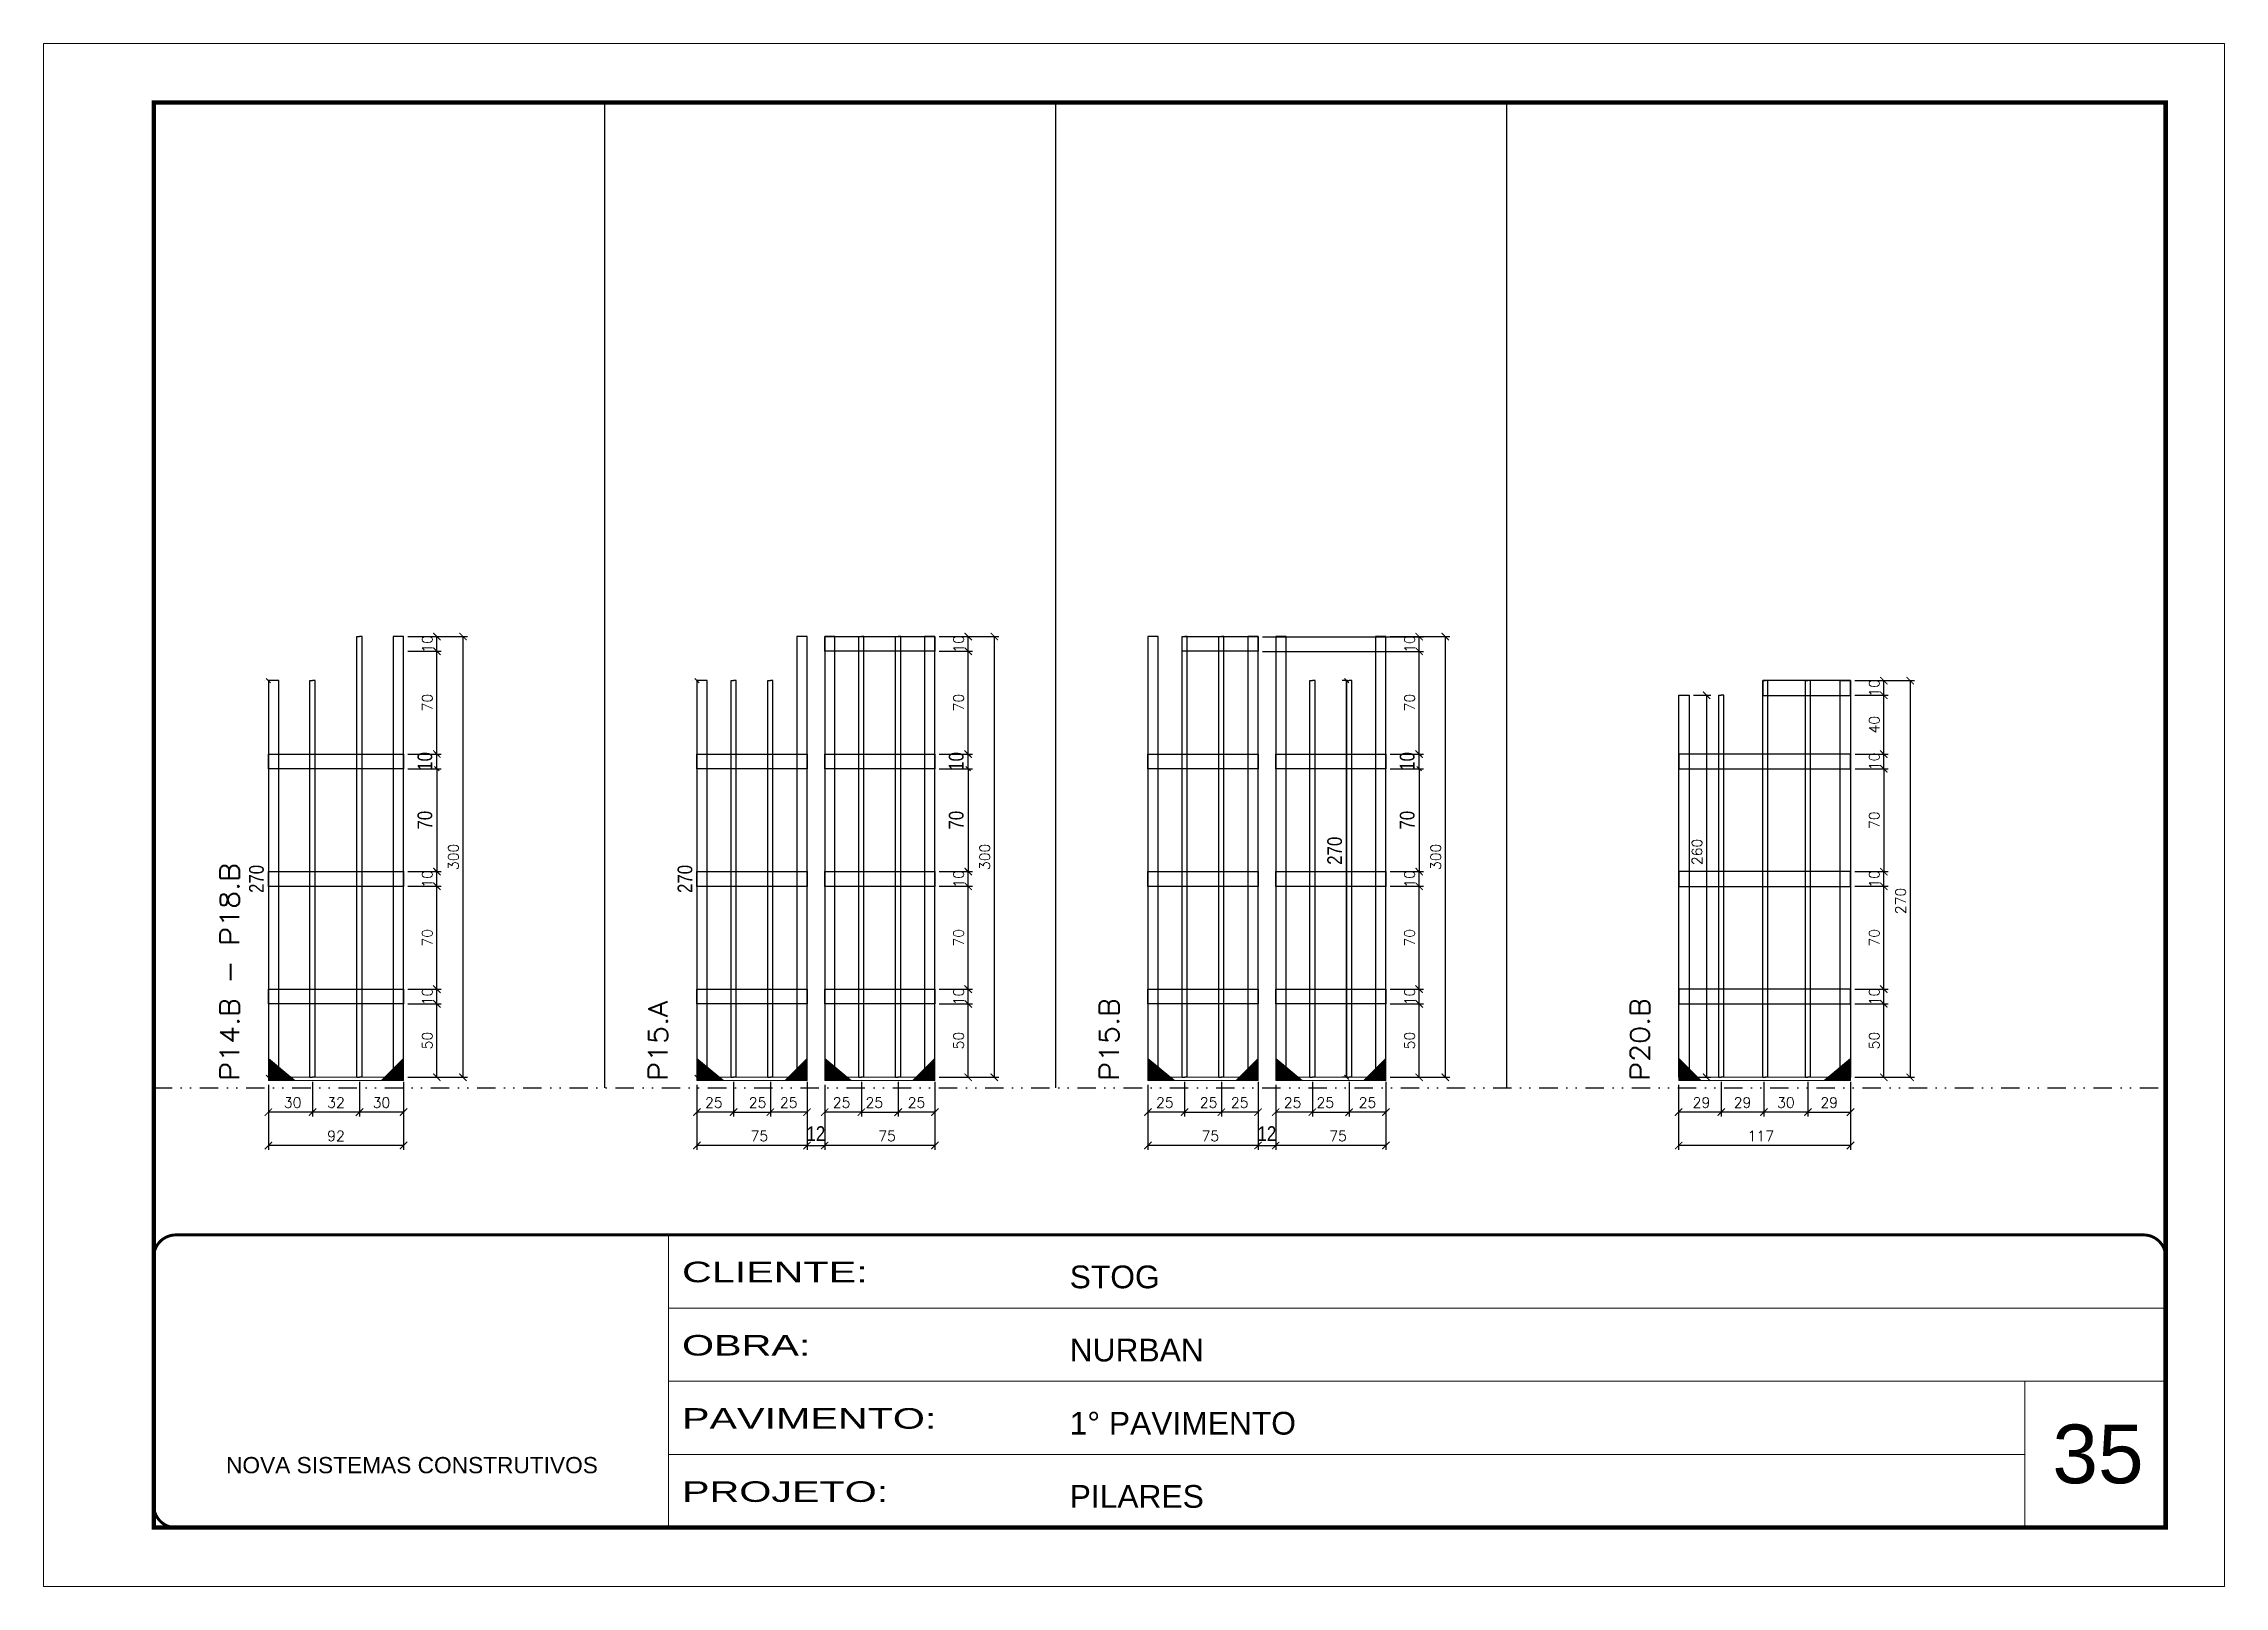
# Model space of a CAD drawing. Header units: millimetres. Extents: x 169816 to 178745, y 96537 to 113647.
# Drawn here: x 172986 to 174471, y 102280 to 103330 of the extents above; entities that cross this region are included whole.
import ezdxf

# ---------------------------------------------------------------- set-up
doc = ezdxf.new("R2010")
doc.units = ezdxf.units.MM
for name, pattern in [('CONTINUO', [0]), ('DASHED', [0.75, 0.5, -0.25]), ('DIVIDE2', [0.625, 0.25, -0.125, 0, -0.125, 0, -0.125]), ('HIDDEN', [0.375, 0.25, -0.125])]:
    doc.linetypes.add(name, pattern=pattern)
for name, color, linetype, lineweight in [('CARIMBO', 255, 'Continuous', 9), ('Folhas', 255, 'Continuous', 9), ('Madeira', 126, 'Continuous', 18), ('Sarr 2.2x7', 40, 'Continuous', 9), ('SARRAFO DE PRESSAO', 251, 'DASHED', 9), ('Texto Seção', 7, 'Continuous', 15)]:
    doc.layers.add(name, color=color, linetype=linetype, lineweight=lineweight)
for name, color, linetype in [('COTA', 241, 'Continuous'), ('Nível', 160, 'Continuous'), ('SARR_2.2x10', 60, 'Continuous'), ('SARR_3.5x7', 81, 'Continuous'), ('SARR_7x7', 40, 'Continuous'), ('Texto Nível', 251, 'Continuous')]:
    doc.layers.add(name, color=color, linetype=linetype)
doc.styles.add('ARIAL', font='arial.ttf')
doc.styles.add('COTA TECNICA', font='techl___.ttf', dxfattribs={"height": 10})
doc.styles.add('REGUA-120', font='ROMANS.shx', dxfattribs={"height": 15})
doc.styles.add('ROMANS', font='romans.shx')
doc.styles.add('Tecnologia', font='')
doc.styles.get('Tecnologia').set_extended_font_data('Forgotten Futurist')
doc.dimstyles.new('Cota Paínel', dxfattribs={"dimtxt": 7, "dimasz": 5, "dimexe": 3, "dimexo": 3, "dimgap": 3, "dimtad": 1, "dimdec": 1, "dimzin": 12, "dimdsep": 46, "dimtxsty": 'ROMANS', "dimblk": 'ARCHTICK', "dimcen": 0, "dimclrd": 4, "dimclre": 4, "dimclrt": 1, "dimadec": 1, "dimazin": 3, "dimtfac": 1, "dimtdec": 1, "dimtmove": 0, "dimatfit": 3, "dimldrblk": 'OBLIQUE', "dimfxl": 1, "dimtolj": 1, "dimtzin": 12, "dimarcsym": 0})
doc.dimstyles.new('PAINEL', dxfattribs={"dimtxt": 10, "dimasz": 3, "dimexe": 3, "dimexo": 3, "dimgap": 3, "dimtad": 1, "dimdec": 1, "dimzin": 12, "dimdsep": 46, "dimtxsty": 'COTA TECNICA', "dimblk1": 'OBLIQUE', "dimblk2": 'OBLIQUE', "dimsah": 1, "dimcen": 0.9, "dimclrd": 4, "dimclre": 4, "dimclrt": 240, "dimadec": 1, "dimazin": 3, "dimtfac": 1, "dimtdec": 1, "dimtmove": 0, "dimatfit": 3, "dimfxl": 1, "dimtolj": 1, "dimtzin": 12, "dimarcsym": 0})

msp = doc.modelspace()

# ---------------------------------------------------------------- texts
at = {"layer": 'CARIMBO', "style": 'ARIAL'}
msp.add_text('35', height=40, dxfattribs=at).set_placement((174353.88, 102350.07))
at = {"layer": 'Texto Seção', "style": 'REGUA-120', "width": 1.1}
for s, p in [('P14.B - P18.B', (173119.14, 102623.98)), ('P15.A', (173410.96, 102623.98)), ('P15.B', (173718.1, 102623.98)), ('P20.B', (174079.51, 102623.98))]:
    msp.add_text(s, height=13, rotation=90, dxfattribs=at).set_placement(p)

# ---------------------------------------------------------------- blocks, each defined once
blk = doc.blocks.new('9999999999')
at = {"color": 30, "linetype": 'CONTINUO'}
for p, q in [((98564.6, 34230.2), (98564.6, 34429.4)), ((98564.6, 34379.6), (99584, 34379.6)), ((98564.6, 34329.8), (99488, 34329.8)), ((99584, 34329.8), (99488, 34329.8)), ((99488, 34329.8), (99488, 34230.2)), ((98564.6, 34280), (99488, 34280))]:
    blk.add_line(p, q, dxfattribs=at)
at = {"color": 30, "linetype": 'CONTINUO', "const_width": 2}
blk.add_lwpolyline([(99584, 34230.2), (99584, 34414.4, 0.414214), (99569, 34429.4), (98229, 34429.4, 0.414214), (98214, 34414.4), (98214, 34245.2, 0.414214), (98229, 34230.2), (99584, 34230.2)], format="xyb", dxfattribs=at)
at = {"layer": 'Folhas'}
blk.add_lwpolyline([(98139, 34190.2), (99624, 34190.2), (99624, 35240.2), (98139, 35240.2)], close=True, dxfattribs=at)
at = {"layer": 'Folhas', "color": 30, "const_width": 3}
blk.add_lwpolyline([(98214, 34230.2), (99584, 34230.2), (99584, 35200.2), (98214, 35200.2)], close=True, dxfattribs=at)
at = {"color": 7, "linetype": 'Continuous', "ltscale": 5, "style": 'ARIAL'}
for s, height, p in [('STOG', 15.48, (98837.7, 34393.1)), ('NURBAN', 15.48, (98837.7, 34343.3)), ('1° PAVIMENTO', 15.483, (98837.7, 34293.5)), ('NOVA SISTEMAS CONSTRUTIVOS', 11.059, (98263.2, 34267.2)), ('PILARES', 15.48, (98837.7, 34243.7))]:
    blk.add_text(s, height=height, dxfattribs=at).set_placement(p)
at = {"layer": 'Folhas', "color": 7, "style": 'Tecnologia', "width": 1.5}
for s, p in [('CLIENTE:', (98573.7, 34397.2)), ('OBRA:', (98573.7, 34347.3)), ('PAVIMENTO:', (98573.7, 34297.5)), ('PROJETO:', (98573.7, 34247.7))]:
    blk.add_text(s, height=14, dxfattribs=at).set_placement(p)
blk = doc.blocks.new('_ArchTick')
at = {"color": 0, "linetype": 'ByBlock', "const_width": 0.15}
blk.add_lwpolyline([(-0.5, -0.5), (0.5, 0.5)], dxfattribs=at)
blk = doc.blocks.new('*D1425')
at = {"layer": 'COTA', "color": 4, "lineweight": -2, "transparency": 16777216}
for p, q in [((173139.1, 102608.2), (173139.1, 102577)), ((173231.1, 102608.2), (173231.1, 102577)), ((173231.1, 102580), (173139.1, 102580))]:
    blk.add_line(p, q, dxfattribs=at)
at = {"layer": 'Defpoints', "color": 0, "transparency": 16777216}
for p in [(173139.1, 102611.2), (173231.1, 102611.2), (173139.1, 102580)]:
    blk.add_point(p, dxfattribs=at)
at = {"layer": 'COTA', "color": 4, "lineweight": -2, "transparency": 16777216, "xscale": 5, "yscale": 5, "zscale": 5, "rotation": 180}
blk.add_blockref('_ArchTick', (173139.1, 102580), dxfattribs=at)
at = {"layer": 'COTA', "color": 4, "lineweight": -2, "transparency": 16777216, "xscale": 5, "yscale": 5, "zscale": 5}
blk.add_blockref('_ArchTick', (173231.1, 102580), dxfattribs=at)
at = {"layer": 'COTA', "color": 1, "transparency": 16777216, "insert": (173185.1, 102586.5), "char_height": 7, "attachment_point": 5, "style": 'ROMANS'}
blk.add_mtext('\\A1;92', dxfattribs=at)
blk = doc.blocks.new('_Oblique')
at = {"color": 0, "linetype": 'ByBlock', "lineweight": -2}
blk.add_line((-0.5, -0.5), (0.5, 0.5), dxfattribs=at)
blk = doc.blocks.new('*D1426')
at = {"layer": 'COTA', "color": 4, "lineweight": -2, "transparency": 16777216}
for p, q in [((173139.1, 102621.2), (173139.1, 102599.7)), ((173169.1, 102623.4), (173169.1, 102599.7)), ((173169.1, 102602.7), (173139.1, 102602.7))]:
    blk.add_line(p, q, dxfattribs=at)
at = {"layer": 'Defpoints', "color": 0, "transparency": 16777216}
for p in [(173139.1, 102624.2), (173169.1, 102626.4), (173139.1, 102602.7)]:
    blk.add_point(p, dxfattribs=at)
at = {"layer": 'COTA', "color": 4, "lineweight": -2, "transparency": 16777216, "xscale": 5, "yscale": 5, "zscale": 5, "rotation": 180}
blk.add_blockref('_ArchTick', (173139.1, 102602.7), dxfattribs=at)
at = {"layer": 'COTA', "color": 4, "lineweight": -2, "transparency": 16777216, "xscale": 5, "yscale": 5, "zscale": 5}
blk.add_blockref('_ArchTick', (173169.1, 102602.7), dxfattribs=at)
at = {"layer": 'COTA', "color": 1, "transparency": 16777216, "insert": (173155.6, 102609.2), "char_height": 7, "attachment_point": 5, "style": 'ROMANS'}
blk.add_mtext('\\A1;30', dxfattribs=at)
blk = doc.blocks.new('*D1427')
at = {"layer": 'COTA', "color": 4, "lineweight": -2, "transparency": 16777216}
for p, q in [((173201.1, 102623.4), (173201.1, 102599.7)), ((173231.1, 102623.4), (173231.1, 102599.7)), ((173231.1, 102602.7), (173201.1, 102602.7))]:
    blk.add_line(p, q, dxfattribs=at)
at = {"layer": 'Defpoints', "color": 0, "transparency": 16777216}
for p in [(173201.1, 102626.4), (173231.1, 102626.4), (173201.1, 102602.7)]:
    blk.add_point(p, dxfattribs=at)
at = {"layer": 'COTA', "color": 4, "lineweight": -2, "transparency": 16777216, "xscale": 5, "yscale": 5, "zscale": 5, "rotation": 180}
blk.add_blockref('_ArchTick', (173201.1, 102602.7), dxfattribs=at)
at = {"layer": 'COTA', "color": 4, "lineweight": -2, "transparency": 16777216, "xscale": 5, "yscale": 5, "zscale": 5}
blk.add_blockref('_ArchTick', (173231.1, 102602.7), dxfattribs=at)
at = {"layer": 'COTA', "color": 1, "transparency": 16777216, "insert": (173216.1, 102609.2), "char_height": 7, "attachment_point": 5, "style": 'ROMANS'}
blk.add_mtext('\\A1;30', dxfattribs=at)
blk = doc.blocks.new('*D1428')
at = {"layer": 'COTA', "color": 4, "lineweight": -2, "transparency": 16777216}
for p, q in [((173234.1, 102676.4), (173256.8, 102676.4)), ((173253.8, 102626.4), (173253.8, 102676.4)), ((173234.1, 102626.4), (173256.8, 102626.4))]:
    blk.add_line(p, q, dxfattribs=at)
at = {"layer": 'Defpoints', "color": 0, "transparency": 16777216}
for p in [(173231.1, 102676.4), (173253.8, 102676.4), (173231.1, 102626.4)]:
    blk.add_point(p, dxfattribs=at)
at = {"layer": 'COTA', "color": 4, "lineweight": -2, "transparency": 16777216, "xscale": 5, "yscale": 5, "zscale": 5}
for p, rotation in [((173253.8, 102676.4), 90), ((173253.8, 102626.4), 270)]:
    blk.add_blockref('_ArchTick', p, dxfattribs=dict(at, rotation=rotation))
at = {"layer": 'COTA', "color": 1, "transparency": 16777216, "insert": (173247.3, 102651.4), "char_height": 7, "attachment_point": 5, "rotation": 90, "style": 'ROMANS'}
blk.add_mtext('\\A1;50', dxfattribs=at)
blk = doc.blocks.new('*D1429')
at = {"layer": 'COTA', "color": 4, "lineweight": -2, "transparency": 16777216}
for p, q in [((173169.1, 102623.4), (173169.1, 102599.7)), ((173201.1, 102623.4), (173201.1, 102599.7)), ((173201.1, 102602.7), (173169.1, 102602.7))]:
    blk.add_line(p, q, dxfattribs=at)
at = {"layer": 'Defpoints', "color": 0, "transparency": 16777216}
for p in [(173169.1, 102626.4), (173201.1, 102626.4), (173169.1, 102602.7)]:
    blk.add_point(p, dxfattribs=at)
at = {"layer": 'COTA', "color": 4, "lineweight": -2, "transparency": 16777216, "xscale": 5, "yscale": 5, "zscale": 5, "rotation": 180}
blk.add_blockref('_ArchTick', (173169.1, 102602.7), dxfattribs=at)
at = {"layer": 'COTA', "color": 4, "lineweight": -2, "transparency": 16777216, "xscale": 5, "yscale": 5, "zscale": 5}
blk.add_blockref('_ArchTick', (173201.1, 102602.7), dxfattribs=at)
at = {"layer": 'COTA', "color": 1, "transparency": 16777216, "insert": (173185.1, 102609.2), "char_height": 7, "attachment_point": 5, "style": 'ROMANS'}
blk.add_mtext('\\A1;32', dxfattribs=at)
blk = doc.blocks.new('*D1430')
at = {"layer": 'COTA', "color": 4, "lineweight": -2, "transparency": 16777216}
for p, q in [((173234.1, 102686.4), (173256.8, 102686.4)), ((173234.1, 102676.4), (173256.8, 102676.4)), ((173253.8, 102676.4), (173253.8, 102686.4))]:
    blk.add_line(p, q, dxfattribs=at)
at = {"layer": 'Defpoints', "color": 0, "transparency": 16777216}
for p in [(173231.1, 102686.4), (173231.1, 102676.4), (173253.8, 102686.4)]:
    blk.add_point(p, dxfattribs=at)
at = {"layer": 'COTA', "color": 4, "lineweight": -2, "transparency": 16777216, "xscale": 5, "yscale": 5, "zscale": 5}
for p, rotation in [((173253.8, 102686.4), 90), ((173253.8, 102676.4), 270)]:
    blk.add_blockref('_ArchTick', p, dxfattribs=dict(at, rotation=rotation))
at = {"layer": 'COTA', "color": 1, "transparency": 16777216, "insert": (173247.3, 102681.4), "char_height": 7, "attachment_point": 5, "rotation": 90, "style": 'ROMANS'}
blk.add_mtext('\\A1;10', dxfattribs=at)
blk = doc.blocks.new('*D1431')
at = {"layer": 'COTA', "color": 4, "lineweight": -2, "transparency": 16777216}
for p, q in [((173234.1, 102756.4), (173256.8, 102756.4)), ((173253.8, 102686.4), (173253.8, 102756.4)), ((173234.1, 102686.4), (173256.8, 102686.4))]:
    blk.add_line(p, q, dxfattribs=at)
at = {"layer": 'Defpoints', "color": 0, "transparency": 16777216}
for p in [(173231.1, 102756.4), (173253.8, 102756.4), (173231.1, 102686.4)]:
    blk.add_point(p, dxfattribs=at)
at = {"layer": 'COTA', "color": 4, "lineweight": -2, "transparency": 16777216, "xscale": 5, "yscale": 5, "zscale": 5}
for p, rotation in [((173253.8, 102756.4), 90), ((173253.8, 102686.4), 270)]:
    blk.add_blockref('_ArchTick', p, dxfattribs=dict(at, rotation=rotation))
at = {"layer": 'COTA', "color": 1, "transparency": 16777216, "insert": (173247.3, 102721.4), "char_height": 7, "attachment_point": 5, "rotation": 90, "style": 'ROMANS'}
blk.add_mtext('\\A1;70', dxfattribs=at)
blk = doc.blocks.new('*D1432')
at = {"layer": 'COTA', "color": 4, "lineweight": -2, "transparency": 16777216}
for p, q in [((173234.1, 102766.4), (173256.8, 102766.4)), ((173253.8, 102756.4), (173253.8, 102766.4)), ((173234.1, 102756.4), (173256.8, 102756.4))]:
    blk.add_line(p, q, dxfattribs=at)
at = {"layer": 'Defpoints', "color": 0, "transparency": 16777216}
for p in [(173231.1, 102766.4), (173253.8, 102766.4), (173231.1, 102756.4)]:
    blk.add_point(p, dxfattribs=at)
at = {"layer": 'COTA', "color": 4, "lineweight": -2, "transparency": 16777216, "xscale": 5, "yscale": 5, "zscale": 5}
for p, rotation in [((173253.8, 102766.4), 90), ((173253.8, 102756.4), 270)]:
    blk.add_blockref('_ArchTick', p, dxfattribs=dict(at, rotation=rotation))
at = {"layer": 'COTA', "color": 1, "transparency": 16777216, "insert": (173247.3, 102761.4), "char_height": 7, "attachment_point": 5, "rotation": 90, "style": 'ROMANS'}
blk.add_mtext('\\A1;10', dxfattribs=at)
blk = doc.blocks.new('*D1433')
at = {"layer": 'COTA', "color": 4, "lineweight": -2, "transparency": 16777216}
for p, q in [((173234.1, 102926.4), (173274.6, 102926.4)), ((173271.6, 102926.4), (173271.6, 102626.4)), ((173234.1, 102626.4), (173274.6, 102626.4))]:
    blk.add_line(p, q, dxfattribs=at)
at = {"layer": 'Defpoints', "color": 0, "transparency": 16777216}
for p in [(173231.1, 102926.4), (173231.1, 102626.4), (173271.6, 102626.4)]:
    blk.add_point(p, dxfattribs=at)
at = {"layer": 'COTA', "color": 4, "lineweight": -2, "transparency": 16777216, "xscale": 5, "yscale": 5, "zscale": 5}
for p, rotation in [((173271.6, 102926.4), 90), ((173271.6, 102626.4), 270)]:
    blk.add_blockref('_ArchTick', p, dxfattribs=dict(at, rotation=rotation))
at = {"layer": 'COTA', "color": 1, "transparency": 16777216, "insert": (173265.1, 102776.4), "char_height": 7, "attachment_point": 5, "rotation": 90, "style": 'ROMANS'}
blk.add_mtext('\\A1;300', dxfattribs=at)
blk = doc.blocks.new('*D1434')
at = {"layer": 'COTA', "color": 4, "lineweight": -2, "transparency": 16777216}
for p, q in [((173234.1, 102916.4), (173256.8, 102916.4)), ((173253.8, 102846.4), (173253.8, 102916.4)), ((173234.1, 102846.4), (173256.8, 102846.4))]:
    blk.add_line(p, q, dxfattribs=at)
at = {"layer": 'Defpoints', "color": 0, "transparency": 16777216}
for p in [(173231.1, 102916.4), (173253.8, 102916.4), (173231.1, 102846.4)]:
    blk.add_point(p, dxfattribs=at)
at = {"layer": 'COTA', "color": 4, "lineweight": -2, "transparency": 16777216, "xscale": 5, "yscale": 5, "zscale": 5}
for p, rotation in [((173253.8, 102916.4), 90), ((173253.8, 102846.4), 270)]:
    blk.add_blockref('_ArchTick', p, dxfattribs=dict(at, rotation=rotation))
at = {"layer": 'COTA', "color": 1, "transparency": 16777216, "insert": (173247.3, 102881.4), "char_height": 7, "attachment_point": 5, "rotation": 90, "style": 'ROMANS'}
blk.add_mtext('\\A1;70', dxfattribs=at)
blk = doc.blocks.new('*D1435')
at = {"layer": 'COTA', "color": 4, "lineweight": -2, "transparency": 16777216}
for p, q in [((173234.1, 102926.4), (173256.8, 102926.4)), ((173253.8, 102916.4), (173253.8, 102926.4)), ((173234.1, 102916.4), (173256.8, 102916.4))]:
    blk.add_line(p, q, dxfattribs=at)
at = {"layer": 'Defpoints', "color": 0, "transparency": 16777216}
for p in [(173231.1, 102926.4), (173253.8, 102926.4), (173231.1, 102916.4)]:
    blk.add_point(p, dxfattribs=at)
at = {"layer": 'COTA', "color": 4, "lineweight": -2, "transparency": 16777216, "xscale": 5, "yscale": 5, "zscale": 5}
for p, rotation in [((173253.8, 102926.4), 90), ((173253.8, 102916.4), 270)]:
    blk.add_blockref('_ArchTick', p, dxfattribs=dict(at, rotation=rotation))
at = {"layer": 'COTA', "color": 1, "transparency": 16777216, "insert": (173247.3, 102921.4), "char_height": 7, "attachment_point": 5, "rotation": 90, "style": 'ROMANS'}
blk.add_mtext('\\A1;10', dxfattribs=at)
blk = doc.blocks.new('*D1436')
at = {"layer": 'COTA', "color": 4, "lineweight": -2, "transparency": 16777216}
for p, q in [((173234.1, 102846.4), (173256.8, 102846.4)), ((173234.1, 102836.4), (173256.8, 102836.4)), ((173253.8, 102836.4), (173253.8, 102846.4))]:
    blk.add_line(p, q, dxfattribs=at)
at = {"layer": 'Defpoints', "color": 0, "transparency": 16777216}
for p in [(173231.1, 102846.4), (173231.1, 102836.4), (173253.8, 102846.4)]:
    blk.add_point(p, dxfattribs=at)
at = {"layer": 'COTA', "color": 4, "lineweight": -2, "transparency": 16777216, "xscale": 3, "yscale": 3, "zscale": 3}
for p, rotation in [((173253.8, 102846.4), 90), ((173253.8, 102836.4), 270)]:
    blk.add_blockref('_Oblique', p, dxfattribs=dict(at, rotation=rotation))
at = {"layer": 'COTA', "color": 240, "transparency": 16777216, "insert": (173245.7, 102841.4), "char_height": 10, "attachment_point": 5, "rotation": 90, "style": 'COTA TECNICA'}
blk.add_mtext('\\A1;10', dxfattribs=at)
blk = doc.blocks.new('*D1437')
at = {"layer": 'COTA', "color": 4, "lineweight": -2, "transparency": 16777216}
for p, q in [((173234.1, 102836.4), (173256.8, 102836.4)), ((173253.8, 102836.4), (173253.8, 102766.4)), ((173234.1, 102766.4), (173256.8, 102766.4))]:
    blk.add_line(p, q, dxfattribs=at)
at = {"layer": 'Defpoints', "color": 0, "transparency": 16777216}
for p in [(173231.1, 102836.4), (173231.1, 102766.4), (173253.8, 102766.4)]:
    blk.add_point(p, dxfattribs=at)
at = {"layer": 'COTA', "color": 4, "lineweight": -2, "transparency": 16777216, "xscale": 3, "yscale": 3, "zscale": 3}
for p, rotation in [((173253.8, 102836.4), 90), ((173253.8, 102766.4), 270)]:
    blk.add_blockref('_Oblique', p, dxfattribs=dict(at, rotation=rotation))
at = {"layer": 'COTA', "color": 240, "transparency": 16777216, "insert": (173245.7, 102801.4), "char_height": 10, "attachment_point": 5, "rotation": 90, "style": 'COTA TECNICA'}
blk.add_mtext('\\A1;70', dxfattribs=at)
blk = doc.blocks.new('*D1438')
at = {"layer": 'COTA', "color": 4, "lineweight": -2, "transparency": 16777216}
for p, q in [((173136.1, 102896.4), (173136.1, 102896.4)), ((173139.1, 102896.4), (173139.1, 102626.4)), ((173142.1, 102626.4), (173142.1, 102626.4))]:
    blk.add_line(p, q, dxfattribs=at)
at = {"layer": 'Defpoints', "color": 0, "transparency": 16777216}
for p in [(173139.1, 102896.4), (173139.1, 102626.4), (173139.1, 102626.4)]:
    blk.add_point(p, dxfattribs=at)
at = {"layer": 'COTA', "color": 4, "lineweight": -2, "transparency": 16777216, "xscale": 3, "yscale": 3, "zscale": 3}
for p, rotation in [((173139.1, 102896.4), 90), ((173139.1, 102626.4), 270)]:
    blk.add_blockref('_Oblique', p, dxfattribs=dict(at, rotation=rotation))
at = {"layer": 'COTA', "color": 240, "transparency": 16777216, "insert": (173131, 102761.4), "char_height": 10, "attachment_point": 5, "rotation": 90, "style": 'COTA TECNICA'}
blk.add_mtext('\\A1;270', dxfattribs=at)
blk = doc.blocks.new('*D1439')
at = {"layer": 'COTA', "color": 4, "lineweight": -2, "transparency": 16777216}
for p, q in [((173517.9, 102608.2), (173517.9, 102577)), ((173592.9, 102608.2), (173592.9, 102577)), ((173592.9, 102580), (173517.9, 102580))]:
    blk.add_line(p, q, dxfattribs=at)
at = {"layer": 'Defpoints', "color": 0, "transparency": 16777216}
for p in [(173517.9, 102611.2), (173592.9, 102611.2), (173517.9, 102580)]:
    blk.add_point(p, dxfattribs=at)
at = {"layer": 'COTA', "color": 4, "lineweight": -2, "transparency": 16777216, "xscale": 5, "yscale": 5, "zscale": 5, "rotation": 180}
blk.add_blockref('_ArchTick', (173517.9, 102580), dxfattribs=at)
at = {"layer": 'COTA', "color": 4, "lineweight": -2, "transparency": 16777216, "xscale": 5, "yscale": 5, "zscale": 5}
blk.add_blockref('_ArchTick', (173592.9, 102580), dxfattribs=at)
at = {"layer": 'COTA', "color": 1, "transparency": 16777216, "insert": (173560.4, 102586.5), "char_height": 7, "attachment_point": 5, "style": 'ROMANS'}
blk.add_mtext('\\A1;75', dxfattribs=at)
blk = doc.blocks.new('*D1440')
at = {"layer": 'COTA', "color": 4, "lineweight": -2, "transparency": 16777216}
for p, q in [((173517.9, 102621.2), (173517.9, 102599.7)), ((173542.9, 102623.4), (173542.9, 102599.7)), ((173542.9, 102602.7), (173517.9, 102602.7))]:
    blk.add_line(p, q, dxfattribs=at)
at = {"layer": 'Defpoints', "color": 0, "transparency": 16777216}
for p in [(173517.9, 102624.2), (173542.9, 102626.4), (173517.9, 102602.7)]:
    blk.add_point(p, dxfattribs=at)
at = {"layer": 'COTA', "color": 4, "lineweight": -2, "transparency": 16777216, "xscale": 5, "yscale": 5, "zscale": 5, "rotation": 180}
blk.add_blockref('_ArchTick', (173517.9, 102602.7), dxfattribs=at)
at = {"layer": 'COTA', "color": 4, "lineweight": -2, "transparency": 16777216, "xscale": 5, "yscale": 5, "zscale": 5}
blk.add_blockref('_ArchTick', (173542.9, 102602.7), dxfattribs=at)
at = {"layer": 'COTA', "color": 1, "transparency": 16777216, "insert": (173529.4, 102609.2), "char_height": 7, "attachment_point": 5, "style": 'ROMANS'}
blk.add_mtext('\\A1;25', dxfattribs=at)
blk = doc.blocks.new('*D1441')
at = {"layer": 'COTA', "color": 4, "lineweight": -2, "transparency": 16777216}
for p, q in [((173567.9, 102623.4), (173567.9, 102599.7)), ((173592.9, 102623.4), (173592.9, 102599.7)), ((173592.9, 102602.7), (173567.9, 102602.7))]:
    blk.add_line(p, q, dxfattribs=at)
at = {"layer": 'Defpoints', "color": 0, "transparency": 16777216}
for p in [(173567.9, 102626.4), (173592.9, 102626.4), (173567.9, 102602.7)]:
    blk.add_point(p, dxfattribs=at)
at = {"layer": 'COTA', "color": 4, "lineweight": -2, "transparency": 16777216, "xscale": 5, "yscale": 5, "zscale": 5, "rotation": 180}
blk.add_blockref('_ArchTick', (173567.9, 102602.7), dxfattribs=at)
at = {"layer": 'COTA', "color": 4, "lineweight": -2, "transparency": 16777216, "xscale": 5, "yscale": 5, "zscale": 5}
blk.add_blockref('_ArchTick', (173592.9, 102602.7), dxfattribs=at)
at = {"layer": 'COTA', "color": 1, "transparency": 16777216, "insert": (173580.4, 102609.2), "char_height": 7, "attachment_point": 5, "style": 'ROMANS'}
blk.add_mtext('\\A1;25', dxfattribs=at)
blk = doc.blocks.new('*D1442')
at = {"layer": 'COTA', "color": 4, "lineweight": -2, "transparency": 16777216}
for p, q in [((173595.9, 102676.4), (173618.6, 102676.4)), ((173615.6, 102626.4), (173615.6, 102676.4)), ((173595.9, 102626.4), (173618.6, 102626.4))]:
    blk.add_line(p, q, dxfattribs=at)
at = {"layer": 'Defpoints', "color": 0, "transparency": 16777216}
for p in [(173592.9, 102676.4), (173615.6, 102676.4), (173592.9, 102626.4)]:
    blk.add_point(p, dxfattribs=at)
at = {"layer": 'COTA', "color": 4, "lineweight": -2, "transparency": 16777216, "xscale": 5, "yscale": 5, "zscale": 5}
for p, rotation in [((173615.6, 102676.4), 90), ((173615.6, 102626.4), 270)]:
    blk.add_blockref('_ArchTick', p, dxfattribs=dict(at, rotation=rotation))
at = {"layer": 'COTA', "color": 1, "transparency": 16777216, "insert": (173609.1, 102651.4), "char_height": 7, "attachment_point": 5, "rotation": 90, "style": 'ROMANS'}
blk.add_mtext('\\A1;50', dxfattribs=at)
blk = doc.blocks.new('*D1443')
at = {"layer": 'COTA', "color": 4, "lineweight": -2, "transparency": 16777216}
for p, q in [((173595.9, 102686.4), (173618.6, 102686.4)), ((173595.9, 102676.4), (173618.6, 102676.4)), ((173615.6, 102676.4), (173615.6, 102686.4))]:
    blk.add_line(p, q, dxfattribs=at)
at = {"layer": 'Defpoints', "color": 0, "transparency": 16777216}
for p in [(173592.9, 102686.4), (173592.9, 102676.4), (173615.6, 102686.4)]:
    blk.add_point(p, dxfattribs=at)
at = {"layer": 'COTA', "color": 4, "lineweight": -2, "transparency": 16777216, "xscale": 5, "yscale": 5, "zscale": 5}
for p, rotation in [((173615.6, 102686.4), 90), ((173615.6, 102676.4), 270)]:
    blk.add_blockref('_ArchTick', p, dxfattribs=dict(at, rotation=rotation))
at = {"layer": 'COTA', "color": 1, "transparency": 16777216, "insert": (173609.1, 102681.4), "char_height": 7, "attachment_point": 5, "rotation": 90, "style": 'ROMANS'}
blk.add_mtext('\\A1;10', dxfattribs=at)
blk = doc.blocks.new('*D1444')
at = {"layer": 'COTA', "color": 4, "lineweight": -2, "transparency": 16777216}
for p, q in [((173595.9, 102756.4), (173618.6, 102756.4)), ((173615.6, 102686.4), (173615.6, 102756.4)), ((173595.9, 102686.4), (173618.6, 102686.4))]:
    blk.add_line(p, q, dxfattribs=at)
at = {"layer": 'Defpoints', "color": 0, "transparency": 16777216}
for p in [(173592.9, 102756.4), (173615.6, 102756.4), (173592.9, 102686.4)]:
    blk.add_point(p, dxfattribs=at)
at = {"layer": 'COTA', "color": 4, "lineweight": -2, "transparency": 16777216, "xscale": 5, "yscale": 5, "zscale": 5}
for p, rotation in [((173615.6, 102756.4), 90), ((173615.6, 102686.4), 270)]:
    blk.add_blockref('_ArchTick', p, dxfattribs=dict(at, rotation=rotation))
at = {"layer": 'COTA', "color": 1, "transparency": 16777216, "insert": (173609.1, 102721.4), "char_height": 7, "attachment_point": 5, "rotation": 90, "style": 'ROMANS'}
blk.add_mtext('\\A1;70', dxfattribs=at)
blk = doc.blocks.new('*D1445')
at = {"layer": 'COTA', "color": 4, "lineweight": -2, "transparency": 16777216}
for p, q in [((173595.9, 102766.4), (173618.6, 102766.4)), ((173615.6, 102756.4), (173615.6, 102766.4)), ((173595.9, 102756.4), (173618.6, 102756.4))]:
    blk.add_line(p, q, dxfattribs=at)
at = {"layer": 'Defpoints', "color": 0, "transparency": 16777216}
for p in [(173592.9, 102766.4), (173615.6, 102766.4), (173592.9, 102756.4)]:
    blk.add_point(p, dxfattribs=at)
at = {"layer": 'COTA', "color": 4, "lineweight": -2, "transparency": 16777216, "xscale": 5, "yscale": 5, "zscale": 5}
for p, rotation in [((173615.6, 102766.4), 90), ((173615.6, 102756.4), 270)]:
    blk.add_blockref('_ArchTick', p, dxfattribs=dict(at, rotation=rotation))
at = {"layer": 'COTA', "color": 1, "transparency": 16777216, "insert": (173609.1, 102761.4), "char_height": 7, "attachment_point": 5, "rotation": 90, "style": 'ROMANS'}
blk.add_mtext('\\A1;10', dxfattribs=at)
blk = doc.blocks.new('*D1446')
at = {"layer": 'COTA', "color": 4, "lineweight": -2, "transparency": 16777216}
for p, q in [((173595.9, 102926.4), (173636.4, 102926.4)), ((173633.4, 102926.4), (173633.4, 102626.4)), ((173595.9, 102626.4), (173636.4, 102626.4))]:
    blk.add_line(p, q, dxfattribs=at)
at = {"layer": 'Defpoints', "color": 0, "transparency": 16777216}
for p in [(173592.9, 102926.4), (173592.9, 102626.4), (173633.4, 102626.4)]:
    blk.add_point(p, dxfattribs=at)
at = {"layer": 'COTA', "color": 4, "lineweight": -2, "transparency": 16777216, "xscale": 5, "yscale": 5, "zscale": 5}
for p, rotation in [((173633.4, 102926.4), 90), ((173633.4, 102626.4), 270)]:
    blk.add_blockref('_ArchTick', p, dxfattribs=dict(at, rotation=rotation))
at = {"layer": 'COTA', "color": 1, "transparency": 16777216, "insert": (173626.9, 102776.4), "char_height": 7, "attachment_point": 5, "rotation": 90, "style": 'ROMANS'}
blk.add_mtext('\\A1;300', dxfattribs=at)
blk = doc.blocks.new('*D1452')
at = {"layer": 'COTA', "color": 4, "lineweight": -2, "transparency": 16777216}
for p, q in [((173595.9, 102916.4), (173618.6, 102916.4)), ((173615.6, 102846.4), (173615.6, 102916.4)), ((173595.9, 102846.4), (173618.6, 102846.4))]:
    blk.add_line(p, q, dxfattribs=at)
at = {"layer": 'Defpoints', "color": 0, "transparency": 16777216}
for p in [(173592.9, 102916.4), (173615.6, 102916.4), (173592.9, 102846.4)]:
    blk.add_point(p, dxfattribs=at)
at = {"layer": 'COTA', "color": 4, "lineweight": -2, "transparency": 16777216, "xscale": 5, "yscale": 5, "zscale": 5}
for p, rotation in [((173615.6, 102916.4), 90), ((173615.6, 102846.4), 270)]:
    blk.add_blockref('_ArchTick', p, dxfattribs=dict(at, rotation=rotation))
at = {"layer": 'COTA', "color": 1, "transparency": 16777216, "insert": (173609.1, 102881.4), "char_height": 7, "attachment_point": 5, "rotation": 90, "style": 'ROMANS'}
blk.add_mtext('\\A1;70', dxfattribs=at)
blk = doc.blocks.new('*D1453')
at = {"layer": 'COTA', "color": 4, "lineweight": -2, "transparency": 16777216}
for p, q in [((173595.9, 102926.4), (173618.6, 102926.4)), ((173615.6, 102916.4), (173615.6, 102926.4)), ((173595.9, 102916.4), (173618.6, 102916.4))]:
    blk.add_line(p, q, dxfattribs=at)
at = {"layer": 'Defpoints', "color": 0, "transparency": 16777216}
for p in [(173592.9, 102926.4), (173615.6, 102926.4), (173592.9, 102916.4)]:
    blk.add_point(p, dxfattribs=at)
at = {"layer": 'COTA', "color": 4, "lineweight": -2, "transparency": 16777216, "xscale": 5, "yscale": 5, "zscale": 5}
for p, rotation in [((173615.6, 102926.4), 90), ((173615.6, 102916.4), 270)]:
    blk.add_blockref('_ArchTick', p, dxfattribs=dict(at, rotation=rotation))
at = {"layer": 'COTA', "color": 1, "transparency": 16777216, "insert": (173609.1, 102921.4), "char_height": 7, "attachment_point": 5, "rotation": 90, "style": 'ROMANS'}
blk.add_mtext('\\A1;10', dxfattribs=at)
blk = doc.blocks.new('*D1447')
at = {"layer": 'COTA', "color": 4, "lineweight": -2, "transparency": 16777216}
for p, q in [((173595.9, 102846.4), (173618.6, 102846.4)), ((173595.9, 102836.4), (173618.6, 102836.4)), ((173615.6, 102836.4), (173615.6, 102846.4))]:
    blk.add_line(p, q, dxfattribs=at)
at = {"layer": 'Defpoints', "color": 0, "transparency": 16777216}
for p in [(173592.9, 102846.4), (173592.9, 102836.4), (173615.6, 102846.4)]:
    blk.add_point(p, dxfattribs=at)
at = {"layer": 'COTA', "color": 4, "lineweight": -2, "transparency": 16777216, "xscale": 3, "yscale": 3, "zscale": 3}
for p, rotation in [((173615.6, 102846.4), 90), ((173615.6, 102836.4), 270)]:
    blk.add_blockref('_Oblique', p, dxfattribs=dict(at, rotation=rotation))
at = {"layer": 'COTA', "color": 240, "transparency": 16777216, "insert": (173607.5, 102841.4), "char_height": 10, "attachment_point": 5, "rotation": 90, "style": 'COTA TECNICA'}
blk.add_mtext('\\A1;10', dxfattribs=at)
blk = doc.blocks.new('*D1448')
at = {"layer": 'COTA', "color": 4, "lineweight": -2, "transparency": 16777216}
for p, q in [((173595.9, 102836.4), (173618.6, 102836.4)), ((173615.6, 102836.4), (173615.6, 102766.4)), ((173595.9, 102766.4), (173618.6, 102766.4))]:
    blk.add_line(p, q, dxfattribs=at)
at = {"layer": 'Defpoints', "color": 0, "transparency": 16777216}
for p in [(173592.9, 102836.4), (173592.9, 102766.4), (173615.6, 102766.4)]:
    blk.add_point(p, dxfattribs=at)
at = {"layer": 'COTA', "color": 4, "lineweight": -2, "transparency": 16777216, "xscale": 3, "yscale": 3, "zscale": 3}
for p, rotation in [((173615.6, 102836.4), 90), ((173615.6, 102766.4), 270)]:
    blk.add_blockref('_Oblique', p, dxfattribs=dict(at, rotation=rotation))
at = {"layer": 'COTA', "color": 240, "transparency": 16777216, "insert": (173607.5, 102801.4), "char_height": 10, "attachment_point": 5, "rotation": 90, "style": 'COTA TECNICA'}
blk.add_mtext('\\A1;70', dxfattribs=at)
blk = doc.blocks.new('*D1449')
at = {"layer": 'COTA', "color": 4, "lineweight": -2, "transparency": 16777216}
for p, q in [((173430.9, 102608.2), (173430.9, 102577)), ((173505.9, 102608.2), (173505.9, 102577)), ((173505.9, 102580), (173430.9, 102580))]:
    blk.add_line(p, q, dxfattribs=at)
at = {"layer": 'Defpoints', "color": 0, "transparency": 16777216}
for p in [(173430.9, 102611.2), (173505.9, 102611.2), (173430.9, 102580)]:
    blk.add_point(p, dxfattribs=at)
at = {"layer": 'COTA', "color": 4, "lineweight": -2, "transparency": 16777216, "xscale": 5, "yscale": 5, "zscale": 5, "rotation": 180}
blk.add_blockref('_ArchTick', (173430.9, 102580), dxfattribs=at)
at = {"layer": 'COTA', "color": 4, "lineweight": -2, "transparency": 16777216, "xscale": 5, "yscale": 5, "zscale": 5}
blk.add_blockref('_ArchTick', (173505.9, 102580), dxfattribs=at)
at = {"layer": 'COTA', "color": 1, "transparency": 16777216, "insert": (173473.4, 102586.5), "char_height": 7, "attachment_point": 5, "style": 'ROMANS'}
blk.add_mtext('\\A1;75', dxfattribs=at)
blk = doc.blocks.new('*D1450')
at = {"layer": 'COTA', "color": 4, "lineweight": -2, "transparency": 16777216}
for p, q in [((173430.9, 102621.2), (173430.9, 102599.7)), ((173455.9, 102623.4), (173455.9, 102599.7)), ((173455.9, 102602.7), (173430.9, 102602.7))]:
    blk.add_line(p, q, dxfattribs=at)
at = {"layer": 'Defpoints', "color": 0, "transparency": 16777216}
for p in [(173430.9, 102624.2), (173455.9, 102626.4), (173430.9, 102602.7)]:
    blk.add_point(p, dxfattribs=at)
at = {"layer": 'COTA', "color": 4, "lineweight": -2, "transparency": 16777216, "xscale": 5, "yscale": 5, "zscale": 5, "rotation": 180}
blk.add_blockref('_ArchTick', (173430.9, 102602.7), dxfattribs=at)
at = {"layer": 'COTA', "color": 4, "lineweight": -2, "transparency": 16777216, "xscale": 5, "yscale": 5, "zscale": 5}
blk.add_blockref('_ArchTick', (173455.9, 102602.7), dxfattribs=at)
at = {"layer": 'COTA', "color": 1, "transparency": 16777216, "insert": (173442.4, 102609.2), "char_height": 7, "attachment_point": 5, "style": 'ROMANS'}
blk.add_mtext('\\A1;25', dxfattribs=at)
blk = doc.blocks.new('*D1451')
at = {"layer": 'COTA', "color": 4, "lineweight": -2, "transparency": 16777216}
for p, q in [((173480.9, 102623.4), (173480.9, 102599.7)), ((173505.9, 102623.4), (173505.9, 102599.7)), ((173505.9, 102602.7), (173480.9, 102602.7))]:
    blk.add_line(p, q, dxfattribs=at)
at = {"layer": 'Defpoints', "color": 0, "transparency": 16777216}
for p in [(173480.9, 102626.4), (173505.9, 102626.4), (173480.9, 102602.7)]:
    blk.add_point(p, dxfattribs=at)
at = {"layer": 'COTA', "color": 4, "lineweight": -2, "transparency": 16777216, "xscale": 5, "yscale": 5, "zscale": 5, "rotation": 180}
blk.add_blockref('_ArchTick', (173480.9, 102602.7), dxfattribs=at)
at = {"layer": 'COTA', "color": 4, "lineweight": -2, "transparency": 16777216, "xscale": 5, "yscale": 5, "zscale": 5}
blk.add_blockref('_ArchTick', (173505.9, 102602.7), dxfattribs=at)
at = {"layer": 'COTA', "color": 1, "transparency": 16777216, "insert": (173493.4, 102609.2), "char_height": 7, "attachment_point": 5, "style": 'ROMANS'}
blk.add_mtext('\\A1;25', dxfattribs=at)
blk = doc.blocks.new('*D1454')
at = {"layer": 'COTA', "color": 4, "lineweight": -2, "transparency": 16777216}
for p, q in [((173505.9, 102621.2), (173505.9, 102577)), ((173517.9, 102621.2), (173517.9, 102577)), ((173505.9, 102580), (173517.9, 102580))]:
    blk.add_line(p, q, dxfattribs=at)
at = {"layer": 'Defpoints', "color": 0, "transparency": 16777216}
for p in [(173505.9, 102624.2), (173517.9, 102624.2), (173517.9, 102580)]:
    blk.add_point(p, dxfattribs=at)
at = {"layer": 'COTA', "color": 4, "lineweight": -2, "transparency": 16777216, "xscale": 3, "yscale": 3, "zscale": 3, "rotation": 180}
blk.add_blockref('_Oblique', (173505.9, 102580), dxfattribs=at)
at = {"layer": 'COTA', "color": 4, "lineweight": -2, "transparency": 16777216, "xscale": 3, "yscale": 3, "zscale": 3}
blk.add_blockref('_Oblique', (173517.9, 102580), dxfattribs=at)
at = {"layer": 'COTA', "color": 240, "transparency": 16777216, "insert": (173511.9, 102588.1), "char_height": 10, "attachment_point": 5, "style": 'COTA TECNICA'}
blk.add_mtext('\\A1;12', dxfattribs=at)
blk = doc.blocks.new('*D1455')
at = {"layer": 'COTA', "color": 4, "lineweight": -2, "transparency": 16777216}
for p, q in [((173427.9, 102896.4), (173427.9, 102896.4)), ((173430.9, 102896.4), (173430.9, 102626.4)), ((173433.9, 102626.4), (173433.9, 102626.4))]:
    blk.add_line(p, q, dxfattribs=at)
at = {"layer": 'Defpoints', "color": 0, "transparency": 16777216}
for p in [(173430.9, 102896.4), (173430.9, 102626.4), (173430.9, 102626.4)]:
    blk.add_point(p, dxfattribs=at)
at = {"layer": 'COTA', "color": 4, "lineweight": -2, "transparency": 16777216, "xscale": 3, "yscale": 3, "zscale": 3}
for p, rotation in [((173430.9, 102896.4), 90), ((173430.9, 102626.4), 270)]:
    blk.add_blockref('_Oblique', p, dxfattribs=dict(at, rotation=rotation))
at = {"layer": 'COTA', "color": 240, "transparency": 16777216, "insert": (173422.8, 102761.4), "char_height": 10, "attachment_point": 5, "rotation": 90, "style": 'COTA TECNICA'}
blk.add_mtext('\\A1;270', dxfattribs=at)
blk = doc.blocks.new('*D1456')
at = {"layer": 'COTA', "color": 4, "lineweight": -2, "transparency": 16777216}
for p, q in [((173455.9, 102623.4), (173455.9, 102599.7)), ((173480.9, 102623.4), (173480.9, 102599.7)), ((173455.9, 102602.7), (173480.9, 102602.7))]:
    blk.add_line(p, q, dxfattribs=at)
at = {"layer": 'Defpoints', "color": 0, "transparency": 16777216}
for p in [(173455.9, 102626.4), (173480.9, 102626.4), (173480.9, 102602.7)]:
    blk.add_point(p, dxfattribs=at)
at = {"layer": 'COTA', "color": 4, "lineweight": -2, "transparency": 16777216, "xscale": 5, "yscale": 5, "zscale": 5, "rotation": 180}
blk.add_blockref('_ArchTick', (173455.9, 102602.7), dxfattribs=at)
at = {"layer": 'COTA', "color": 4, "lineweight": -2, "transparency": 16777216, "xscale": 5, "yscale": 5, "zscale": 5}
blk.add_blockref('_ArchTick', (173480.9, 102602.7), dxfattribs=at)
at = {"layer": 'COTA', "color": 1, "transparency": 16777216, "insert": (173472.2, 102609.2), "char_height": 7, "attachment_point": 5, "style": 'ROMANS'}
blk.add_mtext('\\A1;25', dxfattribs=at)
blk = doc.blocks.new('*D1457')
at = {"layer": 'COTA', "color": 4, "lineweight": -2, "transparency": 16777216}
for p, q in [((173542.9, 102623.4), (173542.9, 102599.7)), ((173567.9, 102623.4), (173567.9, 102599.7)), ((173542.9, 102602.7), (173567.9, 102602.7))]:
    blk.add_line(p, q, dxfattribs=at)
at = {"layer": 'Defpoints', "color": 0, "transparency": 16777216}
for p in [(173542.9, 102626.4), (173567.9, 102626.4), (173567.9, 102602.7)]:
    blk.add_point(p, dxfattribs=at)
at = {"layer": 'COTA', "color": 4, "lineweight": -2, "transparency": 16777216, "xscale": 5, "yscale": 5, "zscale": 5, "rotation": 180}
blk.add_blockref('_ArchTick', (173542.9, 102602.7), dxfattribs=at)
at = {"layer": 'COTA', "color": 4, "lineweight": -2, "transparency": 16777216, "xscale": 5, "yscale": 5, "zscale": 5}
blk.add_blockref('_ArchTick', (173567.9, 102602.7), dxfattribs=at)
at = {"layer": 'COTA', "color": 1, "transparency": 16777216, "insert": (173551.7, 102609.2), "char_height": 7, "attachment_point": 5, "style": 'ROMANS'}
blk.add_mtext('\\A1;25', dxfattribs=at)
blk = doc.blocks.new('*D1458')
at = {"layer": 'COTA', "color": 4, "lineweight": -2, "transparency": 16777216}
for p, q in [((173825, 102608.2), (173825, 102577)), ((173900, 102608.2), (173900, 102577)), ((173900, 102580), (173825, 102580))]:
    blk.add_line(p, q, dxfattribs=at)
at = {"layer": 'Defpoints', "color": 0, "transparency": 16777216}
for p in [(173825, 102611.2), (173900, 102611.2), (173825, 102580)]:
    blk.add_point(p, dxfattribs=at)
at = {"layer": 'COTA', "color": 4, "lineweight": -2, "transparency": 16777216, "xscale": 5, "yscale": 5, "zscale": 5, "rotation": 180}
blk.add_blockref('_ArchTick', (173825, 102580), dxfattribs=at)
at = {"layer": 'COTA', "color": 4, "lineweight": -2, "transparency": 16777216, "xscale": 5, "yscale": 5, "zscale": 5}
blk.add_blockref('_ArchTick', (173900, 102580), dxfattribs=at)
at = {"layer": 'COTA', "color": 1, "transparency": 16777216, "insert": (173867.5, 102586.5), "char_height": 7, "attachment_point": 5, "style": 'ROMANS'}
blk.add_mtext('\\A1;75', dxfattribs=at)
blk = doc.blocks.new('*D1459')
at = {"layer": 'COTA', "color": 4, "lineweight": -2, "transparency": 16777216}
for p, q in [((173825, 102621.2), (173825, 102599.7)), ((173850, 102623.4), (173850, 102599.7)), ((173850, 102602.7), (173825, 102602.7))]:
    blk.add_line(p, q, dxfattribs=at)
at = {"layer": 'Defpoints', "color": 0, "transparency": 16777216}
for p in [(173825, 102624.2), (173850, 102626.4), (173825, 102602.7)]:
    blk.add_point(p, dxfattribs=at)
at = {"layer": 'COTA', "color": 4, "lineweight": -2, "transparency": 16777216, "xscale": 5, "yscale": 5, "zscale": 5, "rotation": 180}
blk.add_blockref('_ArchTick', (173825, 102602.7), dxfattribs=at)
at = {"layer": 'COTA', "color": 4, "lineweight": -2, "transparency": 16777216, "xscale": 5, "yscale": 5, "zscale": 5}
blk.add_blockref('_ArchTick', (173850, 102602.7), dxfattribs=at)
at = {"layer": 'COTA', "color": 1, "transparency": 16777216, "insert": (173836.5, 102609.2), "char_height": 7, "attachment_point": 5, "style": 'ROMANS'}
blk.add_mtext('\\A1;25', dxfattribs=at)
blk = doc.blocks.new('*D1460')
at = {"layer": 'COTA', "color": 4, "lineweight": -2, "transparency": 16777216}
for p, q in [((173875, 102623.4), (173875, 102599.7)), ((173900, 102623.4), (173900, 102599.7)), ((173900, 102602.7), (173875, 102602.7))]:
    blk.add_line(p, q, dxfattribs=at)
at = {"layer": 'Defpoints', "color": 0, "transparency": 16777216}
for p in [(173875, 102626.4), (173900, 102626.4), (173875, 102602.7)]:
    blk.add_point(p, dxfattribs=at)
at = {"layer": 'COTA', "color": 4, "lineweight": -2, "transparency": 16777216, "xscale": 5, "yscale": 5, "zscale": 5, "rotation": 180}
blk.add_blockref('_ArchTick', (173875, 102602.7), dxfattribs=at)
at = {"layer": 'COTA', "color": 4, "lineweight": -2, "transparency": 16777216, "xscale": 5, "yscale": 5, "zscale": 5}
blk.add_blockref('_ArchTick', (173900, 102602.7), dxfattribs=at)
at = {"layer": 'COTA', "color": 1, "transparency": 16777216, "insert": (173887.5, 102609.2), "char_height": 7, "attachment_point": 5, "style": 'ROMANS'}
blk.add_mtext('\\A1;25', dxfattribs=at)
blk = doc.blocks.new('*D1461')
at = {"layer": 'COTA', "color": 4, "lineweight": -2, "transparency": 16777216}
for p, q in [((173903, 102676.4), (173925.7, 102676.4)), ((173922.7, 102626.4), (173922.7, 102676.4)), ((173903, 102626.4), (173925.7, 102626.4))]:
    blk.add_line(p, q, dxfattribs=at)
at = {"layer": 'Defpoints', "color": 0, "transparency": 16777216}
for p in [(173900, 102676.4), (173922.7, 102676.4), (173900, 102626.4)]:
    blk.add_point(p, dxfattribs=at)
at = {"layer": 'COTA', "color": 4, "lineweight": -2, "transparency": 16777216, "xscale": 5, "yscale": 5, "zscale": 5}
for p, rotation in [((173922.7, 102676.4), 90), ((173922.7, 102626.4), 270)]:
    blk.add_blockref('_ArchTick', p, dxfattribs=dict(at, rotation=rotation))
at = {"layer": 'COTA', "color": 1, "transparency": 16777216, "insert": (173916.2, 102651.4), "char_height": 7, "attachment_point": 5, "rotation": 90, "style": 'ROMANS'}
blk.add_mtext('\\A1;50', dxfattribs=at)
blk = doc.blocks.new('*D1462')
at = {"layer": 'COTA', "color": 4, "lineweight": -2, "transparency": 16777216}
for p, q in [((173903, 102686.4), (173925.7, 102686.4)), ((173903, 102676.4), (173925.7, 102676.4)), ((173922.7, 102676.4), (173922.7, 102686.4))]:
    blk.add_line(p, q, dxfattribs=at)
at = {"layer": 'Defpoints', "color": 0, "transparency": 16777216}
for p in [(173900, 102686.4), (173900, 102676.4), (173922.7, 102686.4)]:
    blk.add_point(p, dxfattribs=at)
at = {"layer": 'COTA', "color": 4, "lineweight": -2, "transparency": 16777216, "xscale": 5, "yscale": 5, "zscale": 5}
for p, rotation in [((173922.7, 102686.4), 90), ((173922.7, 102676.4), 270)]:
    blk.add_blockref('_ArchTick', p, dxfattribs=dict(at, rotation=rotation))
at = {"layer": 'COTA', "color": 1, "transparency": 16777216, "insert": (173916.2, 102681.4), "char_height": 7, "attachment_point": 5, "rotation": 90, "style": 'ROMANS'}
blk.add_mtext('\\A1;10', dxfattribs=at)
blk = doc.blocks.new('*D1463')
at = {"layer": 'COTA', "color": 4, "lineweight": -2, "transparency": 16777216}
for p, q in [((173903, 102756.4), (173925.7, 102756.4)), ((173922.7, 102686.4), (173922.7, 102756.4)), ((173903, 102686.4), (173925.7, 102686.4))]:
    blk.add_line(p, q, dxfattribs=at)
at = {"layer": 'Defpoints', "color": 0, "transparency": 16777216}
for p in [(173900, 102756.4), (173922.7, 102756.4), (173900, 102686.4)]:
    blk.add_point(p, dxfattribs=at)
at = {"layer": 'COTA', "color": 4, "lineweight": -2, "transparency": 16777216, "xscale": 5, "yscale": 5, "zscale": 5}
for p, rotation in [((173922.7, 102756.4), 90), ((173922.7, 102686.4), 270)]:
    blk.add_blockref('_ArchTick', p, dxfattribs=dict(at, rotation=rotation))
at = {"layer": 'COTA', "color": 1, "transparency": 16777216, "insert": (173916.2, 102721.4), "char_height": 7, "attachment_point": 5, "rotation": 90, "style": 'ROMANS'}
blk.add_mtext('\\A1;70', dxfattribs=at)
blk = doc.blocks.new('*D1464')
at = {"layer": 'COTA', "color": 4, "lineweight": -2, "transparency": 16777216}
for p, q in [((173903, 102766.4), (173925.7, 102766.4)), ((173922.7, 102756.4), (173922.7, 102766.4)), ((173903, 102756.4), (173925.7, 102756.4))]:
    blk.add_line(p, q, dxfattribs=at)
at = {"layer": 'Defpoints', "color": 0, "transparency": 16777216}
for p in [(173900, 102766.4), (173922.7, 102766.4), (173900, 102756.4)]:
    blk.add_point(p, dxfattribs=at)
at = {"layer": 'COTA', "color": 4, "lineweight": -2, "transparency": 16777216, "xscale": 5, "yscale": 5, "zscale": 5}
for p, rotation in [((173922.7, 102766.4), 90), ((173922.7, 102756.4), 270)]:
    blk.add_blockref('_ArchTick', p, dxfattribs=dict(at, rotation=rotation))
at = {"layer": 'COTA', "color": 1, "transparency": 16777216, "insert": (173916.2, 102761.4), "char_height": 7, "attachment_point": 5, "rotation": 90, "style": 'ROMANS'}
blk.add_mtext('\\A1;10', dxfattribs=at)
blk = doc.blocks.new('*D1465')
at = {"layer": 'COTA', "color": 4, "lineweight": -2, "transparency": 16777216}
for p, q in [((173903, 102926.4), (173943.5, 102926.4)), ((173940.5, 102926.4), (173940.5, 102626.4)), ((173903, 102626.4), (173943.5, 102626.4))]:
    blk.add_line(p, q, dxfattribs=at)
at = {"layer": 'Defpoints', "color": 0, "transparency": 16777216}
for p in [(173900, 102926.4), (173900, 102626.4), (173940.5, 102626.4)]:
    blk.add_point(p, dxfattribs=at)
at = {"layer": 'COTA', "color": 4, "lineweight": -2, "transparency": 16777216, "xscale": 5, "yscale": 5, "zscale": 5}
for p, rotation in [((173940.5, 102926.4), 90), ((173940.5, 102626.4), 270)]:
    blk.add_blockref('_ArchTick', p, dxfattribs=dict(at, rotation=rotation))
at = {"layer": 'COTA', "color": 1, "transparency": 16777216, "insert": (173934, 102776.4), "char_height": 7, "attachment_point": 5, "rotation": 90, "style": 'ROMANS'}
blk.add_mtext('\\A1;300', dxfattribs=at)
blk = doc.blocks.new('*D1471')
at = {"layer": 'COTA', "color": 4, "lineweight": -2, "transparency": 16777216}
for p, q in [((173816, 102916.3), (173925.7, 102916.3)), ((173922.7, 102846.4), (173922.7, 102916.3)), ((173903, 102846.4), (173925.7, 102846.4))]:
    blk.add_line(p, q, dxfattribs=at)
at = {"layer": 'Defpoints', "color": 0, "transparency": 16777216}
for p in [(173813, 102916.3), (173922.7, 102916.3), (173900, 102846.4)]:
    blk.add_point(p, dxfattribs=at)
at = {"layer": 'COTA', "color": 4, "lineweight": -2, "transparency": 16777216, "xscale": 5, "yscale": 5, "zscale": 5}
for p, rotation in [((173922.7, 102916.3), 90), ((173922.7, 102846.4), 270)]:
    blk.add_blockref('_ArchTick', p, dxfattribs=dict(at, rotation=rotation))
at = {"layer": 'COTA', "color": 1, "transparency": 16777216, "insert": (173916.2, 102881.4), "char_height": 7, "attachment_point": 5, "rotation": 90, "style": 'ROMANS'}
blk.add_mtext('\\A1;70', dxfattribs=at)
blk = doc.blocks.new('*D1472')
at = {"layer": 'COTA', "color": 4, "lineweight": -2, "transparency": 16777216}
for p, q in [((173816, 102926.3), (173925.7, 102926.3)), ((173922.7, 102916.3), (173922.7, 102926.3)), ((173816, 102916.3), (173925.7, 102916.3))]:
    blk.add_line(p, q, dxfattribs=at)
at = {"layer": 'Defpoints', "color": 0, "transparency": 16777216}
for p in [(173813, 102926.3), (173922.7, 102926.3), (173813, 102916.3)]:
    blk.add_point(p, dxfattribs=at)
at = {"layer": 'COTA', "color": 4, "lineweight": -2, "transparency": 16777216, "xscale": 5, "yscale": 5, "zscale": 5}
for p, rotation in [((173922.7, 102926.3), 90), ((173922.7, 102916.3), 270)]:
    blk.add_blockref('_ArchTick', p, dxfattribs=dict(at, rotation=rotation))
at = {"layer": 'COTA', "color": 1, "transparency": 16777216, "insert": (173916.2, 102921.3), "char_height": 7, "attachment_point": 5, "rotation": 90, "style": 'ROMANS'}
blk.add_mtext('\\A1;10', dxfattribs=at)
blk = doc.blocks.new('*D1466')
at = {"layer": 'COTA', "color": 4, "lineweight": -2, "transparency": 16777216}
for p, q in [((173903, 102846.4), (173925.7, 102846.4)), ((173903, 102836.4), (173925.7, 102836.4)), ((173922.7, 102836.4), (173922.7, 102846.4))]:
    blk.add_line(p, q, dxfattribs=at)
at = {"layer": 'Defpoints', "color": 0, "transparency": 16777216}
for p in [(173900, 102846.4), (173900, 102836.4), (173922.7, 102846.4)]:
    blk.add_point(p, dxfattribs=at)
at = {"layer": 'COTA', "color": 4, "lineweight": -2, "transparency": 16777216, "xscale": 3, "yscale": 3, "zscale": 3}
for p, rotation in [((173922.7, 102846.4), 90), ((173922.7, 102836.4), 270)]:
    blk.add_blockref('_Oblique', p, dxfattribs=dict(at, rotation=rotation))
at = {"layer": 'COTA', "color": 240, "transparency": 16777216, "insert": (173914.6, 102841.4), "char_height": 10, "attachment_point": 5, "rotation": 90, "style": 'COTA TECNICA'}
blk.add_mtext('\\A1;10', dxfattribs=at)
blk = doc.blocks.new('*D1467')
at = {"layer": 'COTA', "color": 4, "lineweight": -2, "transparency": 16777216}
for p, q in [((173903, 102836.4), (173925.7, 102836.4)), ((173922.7, 102836.4), (173922.7, 102766.4)), ((173903, 102766.4), (173925.7, 102766.4))]:
    blk.add_line(p, q, dxfattribs=at)
at = {"layer": 'Defpoints', "color": 0, "transparency": 16777216}
for p in [(173900, 102836.4), (173900, 102766.4), (173922.7, 102766.4)]:
    blk.add_point(p, dxfattribs=at)
at = {"layer": 'COTA', "color": 4, "lineweight": -2, "transparency": 16777216, "xscale": 3, "yscale": 3, "zscale": 3}
for p, rotation in [((173922.7, 102836.4), 90), ((173922.7, 102766.4), 270)]:
    blk.add_blockref('_Oblique', p, dxfattribs=dict(at, rotation=rotation))
at = {"layer": 'COTA', "color": 240, "transparency": 16777216, "insert": (173914.6, 102801.4), "char_height": 10, "attachment_point": 5, "rotation": 90, "style": 'COTA TECNICA'}
blk.add_mtext('\\A1;70', dxfattribs=at)
blk = doc.blocks.new('*D1468')
at = {"layer": 'COTA', "color": 4, "lineweight": -2, "transparency": 16777216}
for p, q in [((173738, 102608.2), (173738, 102577)), ((173813, 102608.2), (173813, 102577)), ((173813, 102580), (173738, 102580))]:
    blk.add_line(p, q, dxfattribs=at)
at = {"layer": 'Defpoints', "color": 0, "transparency": 16777216}
for p in [(173738, 102611.2), (173813, 102611.2), (173738, 102580)]:
    blk.add_point(p, dxfattribs=at)
at = {"layer": 'COTA', "color": 4, "lineweight": -2, "transparency": 16777216, "xscale": 5, "yscale": 5, "zscale": 5, "rotation": 180}
blk.add_blockref('_ArchTick', (173738, 102580), dxfattribs=at)
at = {"layer": 'COTA', "color": 4, "lineweight": -2, "transparency": 16777216, "xscale": 5, "yscale": 5, "zscale": 5}
blk.add_blockref('_ArchTick', (173813, 102580), dxfattribs=at)
at = {"layer": 'COTA', "color": 1, "transparency": 16777216, "insert": (173780.5, 102586.5), "char_height": 7, "attachment_point": 5, "style": 'ROMANS'}
blk.add_mtext('\\A1;75', dxfattribs=at)
blk = doc.blocks.new('*D1469')
at = {"layer": 'COTA', "color": 4, "lineweight": -2, "transparency": 16777216}
for p, q in [((173738, 102621.2), (173738, 102599.7)), ((173763, 102623.4), (173763, 102599.7)), ((173763, 102602.7), (173738, 102602.7))]:
    blk.add_line(p, q, dxfattribs=at)
at = {"layer": 'Defpoints', "color": 0, "transparency": 16777216}
for p in [(173738, 102624.2), (173763, 102626.4), (173738, 102602.7)]:
    blk.add_point(p, dxfattribs=at)
at = {"layer": 'COTA', "color": 4, "lineweight": -2, "transparency": 16777216, "xscale": 5, "yscale": 5, "zscale": 5, "rotation": 180}
blk.add_blockref('_ArchTick', (173738, 102602.7), dxfattribs=at)
at = {"layer": 'COTA', "color": 4, "lineweight": -2, "transparency": 16777216, "xscale": 5, "yscale": 5, "zscale": 5}
blk.add_blockref('_ArchTick', (173763, 102602.7), dxfattribs=at)
at = {"layer": 'COTA', "color": 1, "transparency": 16777216, "insert": (173749.5, 102609.2), "char_height": 7, "attachment_point": 5, "style": 'ROMANS'}
blk.add_mtext('\\A1;25', dxfattribs=at)
blk = doc.blocks.new('*D1470')
at = {"layer": 'COTA', "color": 4, "lineweight": -2, "transparency": 16777216}
for p, q in [((173788, 102623.4), (173788, 102599.7)), ((173813, 102623.4), (173813, 102599.7)), ((173813, 102602.7), (173788, 102602.7))]:
    blk.add_line(p, q, dxfattribs=at)
at = {"layer": 'Defpoints', "color": 0, "transparency": 16777216}
for p in [(173788, 102626.4), (173813, 102626.4), (173788, 102602.7)]:
    blk.add_point(p, dxfattribs=at)
at = {"layer": 'COTA', "color": 4, "lineweight": -2, "transparency": 16777216, "xscale": 5, "yscale": 5, "zscale": 5, "rotation": 180}
blk.add_blockref('_ArchTick', (173788, 102602.7), dxfattribs=at)
at = {"layer": 'COTA', "color": 4, "lineweight": -2, "transparency": 16777216, "xscale": 5, "yscale": 5, "zscale": 5}
blk.add_blockref('_ArchTick', (173813, 102602.7), dxfattribs=at)
at = {"layer": 'COTA', "color": 1, "transparency": 16777216, "insert": (173800.5, 102609.2), "char_height": 7, "attachment_point": 5, "style": 'ROMANS'}
blk.add_mtext('\\A1;25', dxfattribs=at)
blk = doc.blocks.new('*D1473')
at = {"layer": 'COTA', "color": 4, "lineweight": -2, "transparency": 16777216}
for p, q in [((173813, 102621.2), (173813, 102577)), ((173825, 102621.2), (173825, 102577)), ((173813, 102580), (173825, 102580))]:
    blk.add_line(p, q, dxfattribs=at)
at = {"layer": 'Defpoints', "color": 0, "transparency": 16777216}
for p in [(173813, 102624.2), (173825, 102624.2), (173825, 102580)]:
    blk.add_point(p, dxfattribs=at)
at = {"layer": 'COTA', "color": 4, "lineweight": -2, "transparency": 16777216, "xscale": 3, "yscale": 3, "zscale": 3, "rotation": 180}
blk.add_blockref('_Oblique', (173813, 102580), dxfattribs=at)
at = {"layer": 'COTA', "color": 4, "lineweight": -2, "transparency": 16777216, "xscale": 3, "yscale": 3, "zscale": 3}
blk.add_blockref('_Oblique', (173825, 102580), dxfattribs=at)
at = {"layer": 'COTA', "color": 240, "transparency": 16777216, "insert": (173819, 102588.1), "char_height": 10, "attachment_point": 5, "style": 'COTA TECNICA'}
blk.add_mtext('\\A1;12', dxfattribs=at)
blk = doc.blocks.new('*D1474')
at = {"layer": 'COTA', "color": 4, "lineweight": -2, "transparency": 16777216}
for p, q in [((173763, 102623.4), (173763, 102599.7)), ((173788, 102623.4), (173788, 102599.7)), ((173763, 102602.7), (173788, 102602.7))]:
    blk.add_line(p, q, dxfattribs=at)
at = {"layer": 'Defpoints', "color": 0, "transparency": 16777216}
for p in [(173763, 102626.4), (173788, 102626.4), (173788, 102602.7)]:
    blk.add_point(p, dxfattribs=at)
at = {"layer": 'COTA', "color": 4, "lineweight": -2, "transparency": 16777216, "xscale": 5, "yscale": 5, "zscale": 5, "rotation": 180}
blk.add_blockref('_ArchTick', (173763, 102602.7), dxfattribs=at)
at = {"layer": 'COTA', "color": 4, "lineweight": -2, "transparency": 16777216, "xscale": 5, "yscale": 5, "zscale": 5}
blk.add_blockref('_ArchTick', (173788, 102602.7), dxfattribs=at)
at = {"layer": 'COTA', "color": 1, "transparency": 16777216, "insert": (173779.3, 102609.2), "char_height": 7, "attachment_point": 5, "style": 'ROMANS'}
blk.add_mtext('\\A1;25', dxfattribs=at)
blk = doc.blocks.new('*D1475')
at = {"layer": 'COTA', "color": 4, "lineweight": -2, "transparency": 16777216}
for p, q in [((173850, 102623.4), (173850, 102599.7)), ((173875, 102623.4), (173875, 102599.7)), ((173850, 102602.7), (173875, 102602.7))]:
    blk.add_line(p, q, dxfattribs=at)
at = {"layer": 'Defpoints', "color": 0, "transparency": 16777216}
for p in [(173850, 102626.4), (173875, 102626.4), (173875, 102602.7)]:
    blk.add_point(p, dxfattribs=at)
at = {"layer": 'COTA', "color": 4, "lineweight": -2, "transparency": 16777216, "xscale": 5, "yscale": 5, "zscale": 5, "rotation": 180}
blk.add_blockref('_ArchTick', (173850, 102602.7), dxfattribs=at)
at = {"layer": 'COTA', "color": 4, "lineweight": -2, "transparency": 16777216, "xscale": 5, "yscale": 5, "zscale": 5}
blk.add_blockref('_ArchTick', (173875, 102602.7), dxfattribs=at)
at = {"layer": 'COTA', "color": 1, "transparency": 16777216, "insert": (173858.8, 102609.2), "char_height": 7, "attachment_point": 5, "style": 'ROMANS'}
blk.add_mtext('\\A1;25', dxfattribs=at)
blk = doc.blocks.new('*D1476')
at = {"layer": 'COTA', "color": 4, "lineweight": -2, "transparency": 16777216}
for p, q in [((173873.8, 102896.4), (173870.3, 102896.4)), ((173873.3, 102896.4), (173873.3, 102626.4)), ((173873.8, 102626.4), (173870.3, 102626.4))]:
    blk.add_line(p, q, dxfattribs=at)
at = {"layer": 'Defpoints', "color": 0, "transparency": 16777216}
for p in [(173876.8, 102896.4), (173873.3, 102626.4), (173876.8, 102626.4)]:
    blk.add_point(p, dxfattribs=at)
at = {"layer": 'COTA', "color": 4, "lineweight": -2, "transparency": 16777216, "xscale": 3, "yscale": 3, "zscale": 3}
for p, rotation in [((173873.3, 102896.4), 90), ((173873.3, 102626.4), 270)]:
    blk.add_blockref('_Oblique', p, dxfattribs=dict(at, rotation=rotation))
at = {"layer": 'COTA', "color": 240, "transparency": 16777216, "insert": (173865.2, 102780.6), "char_height": 10, "attachment_point": 5, "rotation": 90, "style": 'COTA TECNICA'}
blk.add_mtext('\\A1;270', dxfattribs=at)
blk = doc.blocks.new('*D1477')
at = {"layer": 'COTA', "color": 4, "lineweight": -2, "transparency": 16777216}
for p, q in [((174099.4, 102608.2), (174099.4, 102577)), ((174216.4, 102608.2), (174216.4, 102577)), ((174216.4, 102580), (174099.4, 102580))]:
    blk.add_line(p, q, dxfattribs=at)
at = {"layer": 'Defpoints', "color": 0, "transparency": 16777216}
for p in [(174099.4, 102611.2), (174216.4, 102611.2), (174099.4, 102580)]:
    blk.add_point(p, dxfattribs=at)
at = {"layer": 'COTA', "color": 4, "lineweight": -2, "transparency": 16777216, "xscale": 5, "yscale": 5, "zscale": 5, "rotation": 180}
blk.add_blockref('_ArchTick', (174099.4, 102580), dxfattribs=at)
at = {"layer": 'COTA', "color": 4, "lineweight": -2, "transparency": 16777216, "xscale": 5, "yscale": 5, "zscale": 5}
blk.add_blockref('_ArchTick', (174216.4, 102580), dxfattribs=at)
at = {"layer": 'COTA', "color": 1, "transparency": 16777216, "insert": (174155.4, 102586.5), "char_height": 7, "attachment_point": 5, "style": 'ROMANS'}
blk.add_mtext('\\A1;117', dxfattribs=at)
blk = doc.blocks.new('*D1478')
at = {"layer": 'COTA', "color": 4, "lineweight": -2, "transparency": 16777216}
for p, q in [((174187.4, 102623.4), (174187.4, 102599.7)), ((174216.4, 102623.4), (174216.4, 102599.7)), ((174187.4, 102602.7), (174216.4, 102602.7))]:
    blk.add_line(p, q, dxfattribs=at)
at = {"layer": 'Defpoints', "color": 0, "transparency": 16777216}
for p in [(174187.4, 102626.4), (174216.4, 102626.4), (174216.4, 102602.7)]:
    blk.add_point(p, dxfattribs=at)
at = {"layer": 'COTA', "color": 4, "lineweight": -2, "transparency": 16777216, "xscale": 5, "yscale": 5, "zscale": 5, "rotation": 180}
blk.add_blockref('_ArchTick', (174187.4, 102602.7), dxfattribs=at)
at = {"layer": 'COTA', "color": 4, "lineweight": -2, "transparency": 16777216, "xscale": 5, "yscale": 5, "zscale": 5}
blk.add_blockref('_ArchTick', (174216.4, 102602.7), dxfattribs=at)
at = {"layer": 'COTA', "color": 1, "transparency": 16777216, "insert": (174201.9, 102609.2), "char_height": 7, "attachment_point": 5, "style": 'ROMANS'}
blk.add_mtext('\\A1;29', dxfattribs=at)
blk = doc.blocks.new('*D1479')
at = {"layer": 'COTA', "color": 4, "lineweight": -2, "transparency": 16777216}
for p, q in [((174099.4, 102621.2), (174099.4, 102599.7)), ((174128.4, 102623.4), (174128.4, 102599.7)), ((174128.4, 102602.7), (174099.4, 102602.7))]:
    blk.add_line(p, q, dxfattribs=at)
at = {"layer": 'Defpoints', "color": 0, "transparency": 16777216}
for p in [(174099.4, 102624.2), (174128.4, 102626.4), (174099.4, 102602.7)]:
    blk.add_point(p, dxfattribs=at)
at = {"layer": 'COTA', "color": 4, "lineweight": -2, "transparency": 16777216, "xscale": 5, "yscale": 5, "zscale": 5, "rotation": 180}
blk.add_blockref('_ArchTick', (174099.4, 102602.7), dxfattribs=at)
at = {"layer": 'COTA', "color": 4, "lineweight": -2, "transparency": 16777216, "xscale": 5, "yscale": 5, "zscale": 5}
blk.add_blockref('_ArchTick', (174128.4, 102602.7), dxfattribs=at)
at = {"layer": 'COTA', "color": 1, "transparency": 16777216, "insert": (174114.9, 102609.2), "char_height": 7, "attachment_point": 5, "style": 'ROMANS'}
blk.add_mtext('\\A1;29', dxfattribs=at)
blk = doc.blocks.new('*D1480')
at = {"layer": 'COTA', "color": 4, "lineweight": -2, "transparency": 16777216}
for p, q in [((174157.4, 102623.4), (174157.4, 102599.7)), ((174187.4, 102623.4), (174187.4, 102599.7)), ((174187.4, 102602.7), (174157.4, 102602.7))]:
    blk.add_line(p, q, dxfattribs=at)
at = {"layer": 'Defpoints', "color": 0, "transparency": 16777216}
for p in [(174157.4, 102626.4), (174187.4, 102626.4), (174157.4, 102602.7)]:
    blk.add_point(p, dxfattribs=at)
at = {"layer": 'COTA', "color": 4, "lineweight": -2, "transparency": 16777216, "xscale": 5, "yscale": 5, "zscale": 5, "rotation": 180}
blk.add_blockref('_ArchTick', (174157.4, 102602.7), dxfattribs=at)
at = {"layer": 'COTA', "color": 4, "lineweight": -2, "transparency": 16777216, "xscale": 5, "yscale": 5, "zscale": 5}
blk.add_blockref('_ArchTick', (174187.4, 102602.7), dxfattribs=at)
at = {"layer": 'COTA', "color": 1, "transparency": 16777216, "insert": (174172.4, 102609.2), "char_height": 7, "attachment_point": 5, "style": 'ROMANS'}
blk.add_mtext('\\A1;30', dxfattribs=at)
blk = doc.blocks.new('*D1481')
at = {"layer": 'COTA', "color": 4, "lineweight": -2, "transparency": 16777216}
for p, q in [((174219.4, 102676.4), (174242.1, 102676.4)), ((174239.1, 102626.4), (174239.1, 102676.4)), ((174219.4, 102626.4), (174242.1, 102626.4))]:
    blk.add_line(p, q, dxfattribs=at)
at = {"layer": 'Defpoints', "color": 0, "transparency": 16777216}
for p in [(174216.4, 102676.4), (174239.1, 102676.4), (174216.4, 102626.4)]:
    blk.add_point(p, dxfattribs=at)
at = {"layer": 'COTA', "color": 4, "lineweight": -2, "transparency": 16777216, "xscale": 5, "yscale": 5, "zscale": 5}
for p, rotation in [((174239.1, 102676.4), 90), ((174239.1, 102626.4), 270)]:
    blk.add_blockref('_ArchTick', p, dxfattribs=dict(at, rotation=rotation))
at = {"layer": 'COTA', "color": 1, "transparency": 16777216, "insert": (174232.6, 102651.4), "char_height": 7, "attachment_point": 5, "rotation": 90, "style": 'ROMANS'}
blk.add_mtext('\\A1;50', dxfattribs=at)
blk = doc.blocks.new('*D1482')
at = {"layer": 'COTA', "color": 4, "lineweight": -2, "transparency": 16777216}
for p, q in [((174128.4, 102623.4), (174128.4, 102599.7)), ((174157.4, 102623.4), (174157.4, 102599.7)), ((174157.4, 102602.7), (174128.4, 102602.7))]:
    blk.add_line(p, q, dxfattribs=at)
at = {"layer": 'Defpoints', "color": 0, "transparency": 16777216}
for p in [(174128.4, 102626.4), (174157.4, 102626.4), (174128.4, 102602.7)]:
    blk.add_point(p, dxfattribs=at)
at = {"layer": 'COTA', "color": 4, "lineweight": -2, "transparency": 16777216, "xscale": 5, "yscale": 5, "zscale": 5, "rotation": 180}
blk.add_blockref('_ArchTick', (174128.4, 102602.7), dxfattribs=at)
at = {"layer": 'COTA', "color": 4, "lineweight": -2, "transparency": 16777216, "xscale": 5, "yscale": 5, "zscale": 5}
blk.add_blockref('_ArchTick', (174157.4, 102602.7), dxfattribs=at)
at = {"layer": 'COTA', "color": 1, "transparency": 16777216, "insert": (174142.9, 102609.2), "char_height": 7, "attachment_point": 5, "style": 'ROMANS'}
blk.add_mtext('\\A1;29', dxfattribs=at)
blk = doc.blocks.new('*D1483')
at = {"layer": 'COTA', "color": 4, "lineweight": -2, "transparency": 16777216}
for p, q in [((174219.4, 102686.4), (174242.1, 102686.4)), ((174219.4, 102676.4), (174242.1, 102676.4)), ((174239.1, 102676.4), (174239.1, 102686.4))]:
    blk.add_line(p, q, dxfattribs=at)
at = {"layer": 'Defpoints', "color": 0, "transparency": 16777216}
for p in [(174216.4, 102686.4), (174216.4, 102676.4), (174239.1, 102686.4)]:
    blk.add_point(p, dxfattribs=at)
at = {"layer": 'COTA', "color": 4, "lineweight": -2, "transparency": 16777216, "xscale": 5, "yscale": 5, "zscale": 5}
for p, rotation in [((174239.1, 102686.4), 90), ((174239.1, 102676.4), 270)]:
    blk.add_blockref('_ArchTick', p, dxfattribs=dict(at, rotation=rotation))
at = {"layer": 'COTA', "color": 1, "transparency": 16777216, "insert": (174232.6, 102681.4), "char_height": 7, "attachment_point": 5, "rotation": 90, "style": 'ROMANS'}
blk.add_mtext('\\A1;10', dxfattribs=at)
blk = doc.blocks.new('*D1484')
at = {"layer": 'COTA', "color": 4, "lineweight": -2, "transparency": 16777216}
for p, q in [((174219.4, 102756.4), (174242.1, 102756.4)), ((174239.1, 102686.4), (174239.1, 102756.4)), ((174219.4, 102686.4), (174242.1, 102686.4))]:
    blk.add_line(p, q, dxfattribs=at)
at = {"layer": 'Defpoints', "color": 0, "transparency": 16777216}
for p in [(174216.4, 102756.4), (174239.1, 102756.4), (174216.4, 102686.4)]:
    blk.add_point(p, dxfattribs=at)
at = {"layer": 'COTA', "color": 4, "lineweight": -2, "transparency": 16777216, "xscale": 5, "yscale": 5, "zscale": 5}
for p, rotation in [((174239.1, 102756.4), 90), ((174239.1, 102686.4), 270)]:
    blk.add_blockref('_ArchTick', p, dxfattribs=dict(at, rotation=rotation))
at = {"layer": 'COTA', "color": 1, "transparency": 16777216, "insert": (174232.6, 102721.4), "char_height": 7, "attachment_point": 5, "rotation": 90, "style": 'ROMANS'}
blk.add_mtext('\\A1;70', dxfattribs=at)
blk = doc.blocks.new('*D1485')
at = {"layer": 'COTA', "color": 4, "lineweight": -2, "transparency": 16777216}
for p, q in [((174219.4, 102766.4), (174242.1, 102766.4)), ((174239.1, 102756.4), (174239.1, 102766.4)), ((174219.4, 102756.4), (174242.1, 102756.4))]:
    blk.add_line(p, q, dxfattribs=at)
at = {"layer": 'Defpoints', "color": 0, "transparency": 16777216}
for p in [(174216.4, 102766.4), (174239.1, 102766.4), (174216.4, 102756.4)]:
    blk.add_point(p, dxfattribs=at)
at = {"layer": 'COTA', "color": 4, "lineweight": -2, "transparency": 16777216, "xscale": 5, "yscale": 5, "zscale": 5}
for p, rotation in [((174239.1, 102766.4), 90), ((174239.1, 102756.4), 270)]:
    blk.add_blockref('_ArchTick', p, dxfattribs=dict(at, rotation=rotation))
at = {"layer": 'COTA', "color": 1, "transparency": 16777216, "insert": (174232.6, 102761.4), "char_height": 7, "attachment_point": 5, "rotation": 90, "style": 'ROMANS'}
blk.add_mtext('\\A1;10', dxfattribs=at)
blk = doc.blocks.new('*D1486')
at = {"layer": 'COTA', "color": 4, "lineweight": -2, "transparency": 16777216}
for p, q in [((174219.4, 102896.4), (174260, 102896.4)), ((174257, 102896.4), (174257, 102626.4)), ((174219.4, 102626.4), (174260, 102626.4))]:
    blk.add_line(p, q, dxfattribs=at)
at = {"layer": 'Defpoints', "color": 0, "transparency": 16777216}
for p in [(174216.4, 102896.4), (174216.4, 102626.4), (174257, 102626.4)]:
    blk.add_point(p, dxfattribs=at)
at = {"layer": 'COTA', "color": 4, "lineweight": -2, "transparency": 16777216, "xscale": 5, "yscale": 5, "zscale": 5}
for p, rotation in [((174257, 102896.4), 90), ((174257, 102626.4), 270)]:
    blk.add_blockref('_ArchTick', p, dxfattribs=dict(at, rotation=rotation))
at = {"layer": 'COTA', "color": 1, "transparency": 16777216, "insert": (174250.5, 102746.4), "char_height": 7, "attachment_point": 5, "rotation": 90, "style": 'ROMANS'}
blk.add_mtext('\\A1;270', dxfattribs=at)
blk = doc.blocks.new('*D1487')
at = {"layer": 'COTA', "color": 4, "lineweight": -2, "transparency": 16777216}
for p, q in [((174219.4, 102886.4), (174242.1, 102886.4)), ((174239.1, 102846.4), (174239.1, 102886.4)), ((174219.5, 102846.4), (174242.1, 102846.4))]:
    blk.add_line(p, q, dxfattribs=at)
at = {"layer": 'Defpoints', "color": 0, "transparency": 16777216}
for p in [(174216.4, 102886.4), (174239.1, 102886.4), (174216.5, 102846.4)]:
    blk.add_point(p, dxfattribs=at)
at = {"layer": 'COTA', "color": 4, "lineweight": -2, "transparency": 16777216, "xscale": 5, "yscale": 5, "zscale": 5}
for p, rotation in [((174239.1, 102886.4), 90), ((174239.1, 102846.4), 270)]:
    blk.add_blockref('_ArchTick', p, dxfattribs=dict(at, rotation=rotation))
at = {"layer": 'COTA', "color": 1, "transparency": 16777216, "insert": (174232.6, 102866.4), "char_height": 7, "attachment_point": 5, "rotation": 90, "style": 'ROMANS'}
blk.add_mtext('\\A1;40', dxfattribs=at)
blk = doc.blocks.new('*D1488')
at = {"layer": 'COTA', "color": 4, "lineweight": -2, "transparency": 16777216}
for p, q in [((174219.4, 102896.4), (174242.1, 102896.4)), ((174239.1, 102886.4), (174239.1, 102896.4)), ((174219.4, 102886.4), (174242.1, 102886.4))]:
    blk.add_line(p, q, dxfattribs=at)
at = {"layer": 'Defpoints', "color": 0, "transparency": 16777216}
for p in [(174216.4, 102896.4), (174239.1, 102896.4), (174216.4, 102886.4)]:
    blk.add_point(p, dxfattribs=at)
at = {"layer": 'COTA', "color": 4, "lineweight": -2, "transparency": 16777216, "xscale": 5, "yscale": 5, "zscale": 5}
for p, rotation in [((174239.1, 102896.4), 90), ((174239.1, 102886.4), 270)]:
    blk.add_blockref('_ArchTick', p, dxfattribs=dict(at, rotation=rotation))
at = {"layer": 'COTA', "color": 1, "transparency": 16777216, "insert": (174232.6, 102891.4), "char_height": 7, "attachment_point": 5, "rotation": 90, "style": 'ROMANS'}
blk.add_mtext('\\A1;10', dxfattribs=at)
blk = doc.blocks.new('*D1489')
at = {"layer": 'COTA', "color": 4, "lineweight": -2, "transparency": 16777216}
for p, q in [((174219.5, 102846.4), (174242.1, 102846.4)), ((174219.5, 102836.4), (174242.1, 102836.4)), ((174239.1, 102836.4), (174239.1, 102846.4))]:
    blk.add_line(p, q, dxfattribs=at)
at = {"layer": 'Defpoints', "color": 0, "transparency": 16777216}
for p in [(174216.5, 102846.4), (174216.5, 102836.4), (174239.1, 102846.4)]:
    blk.add_point(p, dxfattribs=at)
at = {"layer": 'COTA', "color": 4, "lineweight": -2, "transparency": 16777216, "xscale": 5, "yscale": 5, "zscale": 5}
for p, rotation in [((174239.1, 102846.4), 90), ((174239.1, 102836.4), 270)]:
    blk.add_blockref('_ArchTick', p, dxfattribs=dict(at, rotation=rotation))
at = {"layer": 'COTA', "color": 1, "transparency": 16777216, "insert": (174232.6, 102841.4), "char_height": 7, "attachment_point": 5, "rotation": 90, "style": 'ROMANS'}
blk.add_mtext('\\A1;10', dxfattribs=at)
blk = doc.blocks.new('*D1490')
at = {"layer": 'COTA', "color": 4, "lineweight": -2, "transparency": 16777216}
for p, q in [((174219.5, 102836.4), (174242.1, 102836.4)), ((174239.1, 102836.4), (174239.1, 102766.4)), ((174219.5, 102766.4), (174242.1, 102766.4))]:
    blk.add_line(p, q, dxfattribs=at)
at = {"layer": 'Defpoints', "color": 0, "transparency": 16777216}
for p in [(174216.5, 102836.4), (174216.5, 102766.4), (174239.1, 102766.4)]:
    blk.add_point(p, dxfattribs=at)
at = {"layer": 'COTA', "color": 4, "lineweight": -2, "transparency": 16777216, "xscale": 5, "yscale": 5, "zscale": 5}
for p, rotation in [((174239.1, 102836.4), 90), ((174239.1, 102766.4), 270)]:
    blk.add_blockref('_ArchTick', p, dxfattribs=dict(at, rotation=rotation))
at = {"layer": 'COTA', "color": 1, "transparency": 16777216, "insert": (174232.6, 102801.4), "char_height": 7, "attachment_point": 5, "rotation": 90, "style": 'ROMANS'}
blk.add_mtext('\\A1;70', dxfattribs=at)
blk = doc.blocks.new('*D1491')
at = {"layer": 'COTA', "color": 4, "lineweight": -2, "transparency": 16777216}
for p, q in [((174109.4, 102886.4), (174121.4, 102886.4)), ((174118.4, 102886.4), (174118.4, 102626.4)), ((174108.8, 102626.4), (174121.4, 102626.4))]:
    blk.add_line(p, q, dxfattribs=at)
at = {"layer": 'Defpoints', "color": 0, "transparency": 16777216}
for p in [(174106.4, 102886.4), (174105.8, 102626.4), (174118.4, 102626.4)]:
    blk.add_point(p, dxfattribs=at)
at = {"layer": 'COTA', "color": 4, "lineweight": -2, "transparency": 16777216, "xscale": 5, "yscale": 5, "zscale": 5}
for p, rotation in [((174118.4, 102886.4), 90), ((174118.4, 102626.4), 270)]:
    blk.add_blockref('_ArchTick', p, dxfattribs=dict(at, rotation=rotation))
at = {"layer": 'COTA', "color": 1, "transparency": 16777216, "insert": (174111.9, 102779.8), "char_height": 7, "attachment_point": 5, "rotation": 90, "style": 'ROMANS'}
blk.add_mtext('\\A1;260', dxfattribs=at)

# ---------------------------------------------------------------- dimensions: what is measured, and where the dimension line sits
at = {"layer": 'COTA'}
for base, p1, p2, picture, middle in [((173271.59, 102626.41), (173231.09, 102926.41), (173231.08, 102626.41), '*D1433', (173271.59, 102776.41)), ((173253.78, 102926.37), (173231.09, 102916.37), (173231.09, 102926.37), '*D1435', (173253.78, 102921.37)), ((173633.41, 102626.41), (173592.9, 102926.41), (173592.9, 102626.41), '*D1446', (173633.41, 102776.41)), ((173615.6, 102926.37), (173592.9, 102916.37), (173592.9, 102926.37), '*D1453', (173615.6, 102921.37)), ((173922.74, 102926.34), (173813.04, 102916.34), (173813.04, 102926.34), '*D1472', (173922.74, 102921.34)), ((173940.55, 102626.41), (173900.04, 102926.41), (173900.04, 102626.41), '*D1465', (173940.55, 102776.41)), ((174256.96, 102626.41), (174216.45, 102896.41), (174216.45, 102626.41), '*D1486', (174256.96, 102746.41)), ((174239.15, 102896.41), (174216.45, 102886.37), (174216.45, 102896.41), '*D1488', (174239.15, 102891.39)), ((174118.45, 102626.41), (174106.45, 102886.41), (174105.85, 102626.41), '*D1491', (174118.45, 102779.81)), ((174239.15, 102846.37), (174216.45, 102836.37), (174216.45, 102846.37), '*D1489', (174239.15, 102841.37)), ((173253.78, 102766.41), (173231.08, 102756.41), (173231.08, 102766.41), '*D1432', (173253.78, 102761.41)), ((173615.6, 102766.41), (173592.9, 102756.41), (173592.9, 102766.41), '*D1445', (173615.6, 102761.41)), ((173922.74, 102766.41), (173900.04, 102756.41), (173900.04, 102766.41), '*D1464', (173922.74, 102761.41)), ((174239.15, 102766.41), (174216.45, 102756.41), (174216.45, 102766.41), '*D1485', (174239.15, 102761.41))]:
    dim = msp.add_linear_dim(base=base, p1=p1, p2=p2, angle=90, dimstyle='Cota Paínel', override={"dimtad": 3}, dxfattribs=at)
    dim.commit()
    dim.dimension.update_dxf_attribs({"geometry": picture, "text_midpoint": middle, "dimtype": 160})
for base, p1, p2, picture, middle in [((173253.78, 102916.37), (173231.09, 102846.37), (173231.09, 102916.37), '*D1434', (173247.28, 102881.37)), ((173615.6, 102916.37), (173592.9, 102846.37), (173592.9, 102916.37), '*D1452', (173609.1, 102881.37)), ((173922.74, 102916.34), (173900.04, 102846.37), (173813.04, 102916.34), '*D1471', (173916.24, 102881.36)), ((174239.15, 102886.37), (174216.45, 102846.37), (174216.45, 102886.37), '*D1487', (174232.65, 102866.37)), ((174239.15, 102766.37), (174216.45, 102836.37), (174216.45, 102766.37), '*D1490', (174232.65, 102801.37)), ((173253.78, 102756.37), (173231.08, 102686.41), (173231.09, 102756.37), '*D1431', (173247.28, 102721.39)), ((173615.6, 102756.37), (173592.9, 102686.41), (173592.9, 102756.37), '*D1444', (173609.1, 102721.39)), ((173922.74, 102756.37), (173900.04, 102686.41), (173900.04, 102756.37), '*D1463', (173916.24, 102721.39)), ((174239.15, 102756.37), (174216.45, 102686.41), (174216.45, 102756.37), '*D1484', (174232.65, 102721.39))]:
    dim = msp.add_linear_dim(base=base, p1=p1, p2=p2, angle=90, dimstyle='Cota Paínel', override={"dimtad": 3}, dxfattribs=at)
    dim.commit()
    dim.dimension.update_dxf_attribs({"geometry": picture, "text_midpoint": middle})
for base, p1, p2, angle, dimstyle, picture, middle in [((173139.09, 102626.41), (173139.09, 102896.41), (173139.08, 102626.41), 90, 'PAINEL', '*D1438', (173130.98, 102761.41)), ((173430.9, 102626.41), (173430.9, 102896.41), (173430.9, 102626.41), 90, 'PAINEL', '*D1455', (173422.8, 102761.41)), ((173253.78, 102766.37), (173231.09, 102836.37), (173231.09, 102766.37), 90, 'PAINEL', '*D1437', (173245.68, 102801.37)), ((173615.6, 102766.37), (173592.9, 102836.37), (173592.9, 102766.37), 90, 'PAINEL', '*D1448', (173607.5, 102801.37)), ((173922.74, 102766.37), (173900.04, 102836.37), (173900.04, 102766.37), 90, 'PAINEL', '*D1467', (173914.64, 102801.37)), ((173253.78, 102676.41), (173231.08, 102626.41), (173231.08, 102676.41), 90, 'Cota Paínel', '*D1428', (173247.28, 102651.41)), ((173615.6, 102676.41), (173592.9, 102626.41), (173592.9, 102676.41), 90, 'Cota Paínel', '*D1442', (173609.1, 102651.41)), ((173922.74, 102676.41), (173900.04, 102626.41), (173900.04, 102676.41), 90, 'Cota Paínel', '*D1461', (173916.24, 102651.41)), ((174239.15, 102676.41), (174216.45, 102626.41), (174216.45, 102676.41), 90, 'Cota Paínel', '*D1481', (174232.65, 102651.41)), ((173169.08, 102602.71), (173201.08, 102626.41), (173169.08, 102626.41), 180, 'Cota Paínel', '*D1429', (173185.08, 102609.21)), ((173201.08, 102602.71), (173231.08, 102626.41), (173201.08, 102626.41), 180, 'Cota Paínel', '*D1427', (173216.08, 102609.21)), ((173480.9, 102602.71), (173505.9, 102626.41), (173480.9, 102626.41), 180, 'Cota Paínel', '*D1451', (173493.4, 102609.21)), ((173567.9, 102602.71), (173592.9, 102626.41), (173567.9, 102626.41), 180, 'Cota Paínel', '*D1441', (173580.4, 102609.21)), ((173788.04, 102602.71), (173813.04, 102626.41), (173788.04, 102626.41), 180, 'Cota Paínel', '*D1470', (173800.54, 102609.21)), ((173875.04, 102602.71), (173900.04, 102626.41), (173875.04, 102626.41), 180, 'Cota Paínel', '*D1460', (173887.54, 102609.21)), ((174128.45, 102602.71), (174157.45, 102626.41), (174128.45, 102626.41), 180, 'Cota Paínel', '*D1482', (174142.95, 102609.21)), ((174157.45, 102602.71), (174187.45, 102626.41), (174157.45, 102626.41), 180, 'Cota Paínel', '*D1480', (174172.45, 102609.21))]:
    dim = msp.add_linear_dim(base=base, p1=p1, p2=p2, angle=angle, dimstyle=dimstyle, dxfattribs=at)
    dim.commit()
    dim.dimension.update_dxf_attribs({"geometry": picture, "text_midpoint": middle})
for base, p1, p2, angle, dimstyle, picture, middle in [((173873.29, 102626.41), (173876.79, 102896.37), (173876.79, 102626.41), 90, 'PAINEL', '*D1476', (173873.29, 102780.62)), ((173253.78, 102846.37), (173231.09, 102836.37), (173231.09, 102846.37), 90, 'PAINEL', '*D1436', (173253.78, 102841.37)), ((173615.6, 102846.37), (173592.9, 102836.37), (173592.9, 102846.37), 90, 'PAINEL', '*D1447', (173615.6, 102841.37)), ((173922.74, 102846.37), (173900.04, 102836.37), (173900.04, 102846.37), 90, 'PAINEL', '*D1466', (173922.74, 102841.37)), ((173253.78, 102686.41), (173231.08, 102676.41), (173231.08, 102686.41), 90, 'Cota Paínel', '*D1430', (173253.78, 102681.41)), ((173615.6, 102686.41), (173592.9, 102676.41), (173592.9, 102686.41), 90, 'Cota Paínel', '*D1443', (173615.6, 102681.41)), ((173922.74, 102686.41), (173900.04, 102676.41), (173900.04, 102686.41), 90, 'Cota Paínel', '*D1462', (173922.74, 102681.41)), ((174239.15, 102686.41), (174216.45, 102676.41), (174216.45, 102686.41), 90, 'Cota Paínel', '*D1483', (174239.15, 102681.41)), ((173139.08, 102602.71), (173169.08, 102626.41), (173139.08, 102624.21), 180, 'Cota Paínel', '*D1426', (173155.58, 102602.71)), ((173430.9, 102602.71), (173455.9, 102626.41), (173430.9, 102624.21), 180, 'Cota Paínel', '*D1450', (173442.4, 102602.71)), ((173517.9, 102602.71), (173542.9, 102626.41), (173517.9, 102624.21), 180, 'Cota Paínel', '*D1440', (173529.4, 102602.71)), ((173738.04, 102602.71), (173763.04, 102626.41), (173738.04, 102624.21), 180, 'Cota Paínel', '*D1469', (173749.54, 102602.71)), ((173825.04, 102602.71), (173850.04, 102626.41), (173825.04, 102624.21), 180, 'Cota Paínel', '*D1459', (173836.54, 102602.71)), ((174099.45, 102602.71), (174128.45, 102626.41), (174099.45, 102624.21), 180, 'Cota Paínel', '*D1479', (174114.95, 102602.71)), ((173139.08, 102580.03), (173231.08, 102611.21), (173139.08, 102611.21), 180, 'Cota Paínel', '*D1425', (173185.08, 102580.03)), ((173430.9, 102580.03), (173505.9, 102611.21), (173430.9, 102611.21), 180, 'Cota Paínel', '*D1449', (173473.4, 102580.03)), ((173517.9, 102580.03), (173592.9, 102611.21), (173517.9, 102611.21), 180, 'Cota Paínel', '*D1439', (173560.4, 102580.03)), ((173738.04, 102580.03), (173813.04, 102611.21), (173738.04, 102611.21), 180, 'Cota Paínel', '*D1468', (173780.54, 102580.03)), ((173825.04, 102580.03), (173900.04, 102611.21), (173825.04, 102611.21), 180, 'Cota Paínel', '*D1458', (173867.54, 102580.03)), ((174099.45, 102580.03), (174216.45, 102611.21), (174099.45, 102611.21), 180, 'Cota Paínel', '*D1477', (174155.45, 102580.03))]:
    dim = msp.add_linear_dim(base=base, p1=p1, p2=p2, angle=angle, dimstyle=dimstyle, dxfattribs=at)
    dim.commit()
    dim.dimension.update_dxf_attribs({"geometry": picture, "text_midpoint": middle, "dimtype": 160})
for base, p1, p2, dimstyle, picture, middle in [((173480.9, 102602.71), (173455.9, 102626.41), (173480.9, 102626.41), 'Cota Paínel', '*D1456', (173472.15, 102602.71)), ((173517.9, 102580.03), (173505.9, 102624.21), (173517.9, 102624.21), 'PAINEL', '*D1454', (173511.9, 102580.03)), ((173567.9, 102602.71), (173542.9, 102626.41), (173567.9, 102626.41), 'Cota Paínel', '*D1457', (173551.65, 102602.71)), ((173788.04, 102602.71), (173763.04, 102626.41), (173788.04, 102626.41), 'Cota Paínel', '*D1474', (173779.29, 102602.71)), ((173825.04, 102580.03), (173813.04, 102624.21), (173825.04, 102624.21), 'PAINEL', '*D1473', (173819.04, 102580.03)), ((173875.04, 102602.71), (173850.04, 102626.41), (173875.04, 102626.41), 'Cota Paínel', '*D1475', (173858.79, 102602.71))]:
    dim = msp.add_linear_dim(base=base, p1=p1, p2=p2, dimstyle=dimstyle, dxfattribs=at)
    dim.commit()
    dim.dimension.update_dxf_attribs({"geometry": picture, "text_midpoint": middle, "dimtype": 160})
dim = msp.add_linear_dim(base=(174216.45, 102602.71), p1=(174187.45, 102626.41), p2=(174216.45, 102626.41), dimstyle='Cota Paínel', dxfattribs=at)
dim.commit()
dim.dimension.update_dxf_attribs({"geometry": '*D1478', "text_midpoint": (174201.95, 102609.21)})

# ---------------------------------------------------------------- hatches: boundary and pattern name
at = {"layer": 'Madeira'}
h = msp.add_hatch(color=252, dxfattribs=at)
h.dxf.hatch_style = 2
h.paths.add_polyline_path([(173139.08, 102639.21), (173139.08, 102624.21), (173157.08, 102624.21)])
h = msp.add_hatch(color=252, dxfattribs=at)
h.dxf.hatch_style = 2
h.paths.add_polyline_path([(173231.08, 102639.21), (173231.08, 102624.21), (173216.08, 102624.21)])
h = msp.add_hatch(color=252, dxfattribs=at)
h.dxf.hatch_style = 2
h.paths.add_polyline_path([(173430.9, 102639.21), (173430.9, 102624.21), (173448.9, 102624.21)])
h = msp.add_hatch(color=252, dxfattribs=at)
h.dxf.hatch_style = 2
h.paths.add_polyline_path([(173505.9, 102639.21), (173505.9, 102624.21), (173490.9, 102624.21)])
h = msp.add_hatch(color=252, dxfattribs=at)
h.dxf.hatch_style = 2
h.paths.add_polyline_path([(173517.9, 102639.21), (173517.9, 102624.21), (173535.9, 102624.21)])
h = msp.add_hatch(color=252, dxfattribs=at)
h.dxf.hatch_style = 2
h.paths.add_polyline_path([(173592.9, 102639.21), (173592.9, 102624.21), (173577.9, 102624.21)])
h = msp.add_hatch(color=252, dxfattribs=at)
h.dxf.hatch_style = 2
h.paths.add_polyline_path([(173738.04, 102639.21), (173738.04, 102624.21), (173756.04, 102624.21)])
h = msp.add_hatch(color=252, dxfattribs=at)
h.dxf.hatch_style = 2
h.paths.add_polyline_path([(173813.04, 102639.21), (173813.04, 102624.21), (173798.04, 102624.21)])
h = msp.add_hatch(color=252, dxfattribs=at)
h.dxf.hatch_style = 2
h.paths.add_polyline_path([(173825.04, 102639.21), (173825.04, 102624.21), (173843.04, 102624.21)])
h = msp.add_hatch(color=252, dxfattribs=at)
h.dxf.hatch_style = 2
h.paths.add_polyline_path([(173900.04, 102639.21), (173900.04, 102624.21), (173885.04, 102624.21)])
h = msp.add_hatch(color=252, dxfattribs=at)
h.dxf.hatch_style = 2
h.paths.add_polyline_path([(174099.45, 102639.21), (174099.45, 102624.21), (174114.45, 102624.21)])
h = msp.add_hatch(color=252, dxfattribs=at)
h.dxf.hatch_style = 2
h.paths.add_polyline_path([(174216.45, 102639.21), (174216.45, 102624.21), (174198.45, 102624.21)])

# ---------------------------------------------------------------- linework, layer by layer
at = {"layer": 'Madeira', "color": 1, "linetype": 'HIDDEN'}
for p, q in [((173142.58, 102635.71), (173142.58, 102626.41)), ((173142.58, 102635.71), (173142.58, 102626.41)), ((173146.08, 102632.21), (173146.08, 102626.41)), ((173227.58, 102635.71), (173227.58, 102626.41)), ((173227.58, 102635.71), (173227.58, 102626.41)), ((173434.4, 102635.71), (173434.4, 102626.41)), ((173434.4, 102635.71), (173434.4, 102626.41)), ((173437.9, 102632.21), (173437.9, 102626.41)), ((173502.4, 102635.71), (173502.4, 102626.41)), ((173502.4, 102635.71), (173502.4, 102626.41)), ((173521.4, 102635.71), (173521.4, 102626.41)), ((173521.4, 102635.71), (173521.4, 102626.41)), ((173524.9, 102632.21), (173524.9, 102626.41)), ((173589.4, 102635.71), (173589.4, 102626.41)), ((173589.4, 102635.71), (173589.4, 102626.41)), ((173741.54, 102635.71), (173741.54, 102626.41)), ((173741.54, 102635.71), (173741.54, 102626.41)), ((173745.04, 102632.21), (173745.04, 102626.41)), ((173809.54, 102635.71), (173809.54, 102626.41)), ((173809.54, 102635.71), (173809.54, 102626.41)), ((173828.54, 102635.71), (173828.54, 102626.41)), ((173828.54, 102635.71), (173828.54, 102626.41)), ((173832.04, 102632.21), (173832.04, 102626.41)), ((173896.54, 102635.71), (173896.54, 102626.41)), ((173896.54, 102635.71), (173896.54, 102626.41)), ((174102.95, 102635.71), (174102.95, 102626.41)), ((174102.95, 102635.71), (174102.95, 102626.41)), ((174209.45, 102632.21), (174209.45, 102626.41)), ((174212.95, 102635.71), (174212.95, 102626.41)), ((174212.95, 102635.71), (174212.95, 102626.41)), ((173148.92, 102626.41), (173139.08, 102626.41)), ((173148.92, 102626.41), (173139.08, 102626.41)), ((173154.88, 102626.41), (173139.08, 102626.41)), ((173218.28, 102626.41), (173231.08, 102626.41)), ((173221.25, 102626.41), (173231.08, 102626.41)), ((173221.25, 102626.41), (173231.08, 102626.41)), ((173440.73, 102626.41), (173430.9, 102626.41)), ((173440.73, 102626.41), (173430.9, 102626.41)), ((173446.7, 102626.41), (173430.9, 102626.41)), ((173493.1, 102626.41), (173505.9, 102626.41)), ((173496.07, 102626.41), (173505.9, 102626.41)), ((173496.07, 102626.41), (173505.9, 102626.41)), ((173527.73, 102626.41), (173517.9, 102626.41)), ((173527.73, 102626.41), (173517.9, 102626.41)), ((173533.7, 102626.41), (173517.9, 102626.41)), ((173580.1, 102626.41), (173592.9, 102626.41)), ((173583.07, 102626.41), (173592.9, 102626.41)), ((173583.07, 102626.41), (173592.9, 102626.41)), ((173747.87, 102626.41), (173738.04, 102626.41)), ((173747.87, 102626.41), (173738.04, 102626.41)), ((173753.84, 102626.41), (173738.04, 102626.41)), ((173800.24, 102626.41), (173813.04, 102626.41)), ((173803.21, 102626.41), (173813.04, 102626.41)), ((173803.21, 102626.41), (173813.04, 102626.41)), ((173834.87, 102626.41), (173825.04, 102626.41)), ((173834.87, 102626.41), (173825.04, 102626.41)), ((173840.84, 102626.41), (173825.04, 102626.41)), ((173887.24, 102626.41), (173900.04, 102626.41)), ((173890.21, 102626.41), (173900.04, 102626.41)), ((173890.21, 102626.41), (173900.04, 102626.41)), ((174109.28, 102626.41), (174099.45, 102626.41)), ((174109.28, 102626.41), (174099.45, 102626.41)), ((174112.25, 102626.41), (174099.45, 102626.41)), ((174200.65, 102626.41), (174216.45, 102626.41)), ((174206.62, 102626.41), (174216.45, 102626.41)), ((174206.62, 102626.41), (174216.45, 102626.41))]:
    msp.add_line(p, q, dxfattribs=at)
at = {"layer": 'Madeira'}
for p, q in [((173139.08, 102626.41), (173139.08, 102624.21)), ((173139.08, 102626.41), (173139.08, 102624.21)), ((173139.08, 102626.41), (173139.08, 102624.21)), ((173430.9, 102626.41), (173430.9, 102624.21)), ((173430.9, 102626.41), (173430.9, 102624.21)), ((173430.9, 102626.41), (173430.9, 102624.21)), ((173517.9, 102626.41), (173517.9, 102624.21)), ((173517.9, 102626.41), (173517.9, 102624.21)), ((173517.9, 102626.41), (173517.9, 102624.21)), ((173738.04, 102626.41), (173738.04, 102624.21)), ((173738.04, 102626.41), (173738.04, 102624.21)), ((173738.04, 102626.41), (173738.04, 102624.21)), ((173825.04, 102626.41), (173825.04, 102624.21)), ((173825.04, 102626.41), (173825.04, 102624.21)), ((173825.04, 102626.41), (173825.04, 102624.21)), ((174216.45, 102626.41), (174216.45, 102624.21)), ((174216.45, 102626.41), (174216.45, 102624.21)), ((174216.45, 102626.41), (174216.45, 102624.21))]:
    msp.add_line(p, q, dxfattribs=at)
at = {"layer": 'Madeira', "color": 0}
for points in [[(173139.08, 102639.21), (173139.08, 102624.21), (173157.08, 102624.21), (173139.08, 102639.21)], [(173231.08, 102639.21), (173231.08, 102624.21), (173216.08, 102624.21), (173231.08, 102639.21)], [(173430.9, 102639.21), (173430.9, 102624.21), (173448.9, 102624.21), (173430.9, 102639.21)], [(173505.9, 102639.21), (173505.9, 102624.21), (173490.9, 102624.21), (173505.9, 102639.21)], [(173517.9, 102639.21), (173517.9, 102624.21), (173535.9, 102624.21), (173517.9, 102639.21)], [(173592.9, 102639.21), (173592.9, 102624.21), (173577.9, 102624.21), (173592.9, 102639.21)], [(173738.04, 102639.21), (173738.04, 102624.21), (173756.04, 102624.21), (173738.04, 102639.21)], [(173813.04, 102639.21), (173813.04, 102624.21), (173798.04, 102624.21), (173813.04, 102639.21)], [(173825.04, 102639.21), (173825.04, 102624.21), (173843.04, 102624.21), (173825.04, 102639.21)], [(173900.04, 102639.21), (173900.04, 102624.21), (173885.04, 102624.21), (173900.04, 102639.21)], [(174099.45, 102639.21), (174099.45, 102624.21), (174114.45, 102624.21), (174099.45, 102639.21)], [(174216.45, 102639.21), (174216.45, 102624.21), (174198.45, 102624.21), (174216.45, 102639.21)]]:
    msp.add_lwpolyline(points, dxfattribs=at)
at = {"layer": 'Nível', "color": 4, "linetype": 'DIVIDE2', "ltscale": 50}
msp.add_line((173061.02, 102619.21), (174431.02, 102619.21), dxfattribs=at)
at = {"layer": 'Sarr 2.2x7'}
for points in [[(173231.08, 102626.41), (173139.08, 102626.41), (173139.08, 102624.21), (173231.08, 102624.21)], [(173231.08, 102626.41), (173139.08, 102626.41), (173139.08, 102624.21), (173231.08, 102624.21)], [(173505.9, 102626.41), (173430.9, 102626.41), (173430.9, 102624.21), (173505.9, 102624.21)], [(173505.9, 102626.41), (173430.9, 102626.41), (173430.9, 102624.21), (173505.9, 102624.21)], [(173592.9, 102626.41), (173517.9, 102626.41), (173517.9, 102624.21), (173592.9, 102624.21)], [(173592.9, 102626.41), (173517.9, 102626.41), (173517.9, 102624.21), (173592.9, 102624.21)], [(173813.04, 102626.41), (173738.04, 102626.41), (173738.04, 102624.21), (173813.04, 102624.21)], [(173813.04, 102626.41), (173738.04, 102626.41), (173738.04, 102624.21), (173813.04, 102624.21)], [(173900.04, 102626.41), (173825.04, 102626.41), (173825.04, 102624.21), (173900.04, 102624.21)], [(173900.04, 102626.41), (173825.04, 102626.41), (173825.04, 102624.21), (173900.04, 102624.21)], [(174099.45, 102626.41), (174216.45, 102626.41), (174216.45, 102624.21), (174099.45, 102624.21)], [(174099.45, 102626.41), (174216.45, 102626.41), (174216.45, 102624.21), (174099.45, 102624.21)]]:
    msp.add_lwpolyline(points, close=True, dxfattribs=at)
at = {"layer": 'SARR_2.2x10'}
for points in [[(173517.9, 102926.37), (173592.9, 102926.37), (173592.9, 102916.37), (173517.9, 102916.37)], [(173761.29, 102926.34), (173813.04, 102926.34), (173813.04, 102916.34), (173761.29, 102916.34)], [(174216.45, 102896.37), (174156.7, 102896.37), (174156.7, 102886.37), (174216.45, 102886.37)], [(173139.09, 102846.37), (173231.09, 102846.37), (173231.09, 102836.37), (173139.09, 102836.37)], [(173139.09, 102846.37), (173231.09, 102846.37), (173231.09, 102836.37), (173139.09, 102836.37)], [(173430.9, 102846.37), (173505.9, 102846.37), (173505.9, 102836.37), (173430.9, 102836.37)], [(173430.9, 102846.37), (173505.9, 102846.37), (173505.9, 102836.37), (173430.9, 102836.37)], [(173517.9, 102846.37), (173592.9, 102846.37), (173592.9, 102836.37), (173517.9, 102836.37)], [(173517.9, 102846.37), (173592.9, 102846.37), (173592.9, 102836.37), (173517.9, 102836.37)], [(173738.04, 102846.37), (173813.04, 102846.37), (173813.04, 102836.37), (173738.04, 102836.37)], [(173738.04, 102846.37), (173813.04, 102846.37), (173813.04, 102836.37), (173738.04, 102836.37)], [(173825.04, 102846.37), (173900.04, 102846.37), (173900.04, 102836.37), (173825.04, 102836.37)], [(173825.04, 102846.37), (173900.04, 102846.37), (173900.04, 102836.37), (173825.04, 102836.37)], [(174216.45, 102846.37), (174099.45, 102846.37), (174099.45, 102836.37), (174216.45, 102836.37)], [(174216.45, 102846.37), (174099.45, 102846.37), (174099.45, 102836.37), (174216.45, 102836.37)], [(173139.09, 102766.37), (173231.09, 102766.37), (173231.09, 102756.37), (173139.09, 102756.37)], [(173139.09, 102766.37), (173231.09, 102766.37), (173231.09, 102756.37), (173139.09, 102756.37)], [(173430.9, 102766.37), (173505.9, 102766.37), (173505.9, 102756.37), (173430.9, 102756.37)], [(173430.9, 102766.37), (173505.9, 102766.37), (173505.9, 102756.37), (173430.9, 102756.37)], [(173517.9, 102766.37), (173592.9, 102766.37), (173592.9, 102756.37), (173517.9, 102756.37)], [(173517.9, 102766.37), (173592.9, 102766.37), (173592.9, 102756.37), (173517.9, 102756.37)], [(173738.04, 102766.37), (173813.04, 102766.37), (173813.04, 102756.37), (173738.04, 102756.37)], [(173738.04, 102766.37), (173813.04, 102766.37), (173813.04, 102756.37), (173738.04, 102756.37)], [(173825.04, 102766.37), (173900.04, 102766.37), (173900.04, 102756.37), (173825.04, 102756.37)], [(173825.04, 102766.37), (173900.04, 102766.37), (173900.04, 102756.37), (173825.04, 102756.37)], [(174216.45, 102766.37), (174099.45, 102766.37), (174099.45, 102756.37), (174216.45, 102756.37)], [(174216.45, 102766.37), (174099.45, 102766.37), (174099.45, 102756.37), (174216.45, 102756.37)], [(173139.09, 102686.37), (173231.09, 102686.37), (173231.09, 102676.37), (173139.09, 102676.37)], [(173139.09, 102686.37), (173231.09, 102686.37), (173231.09, 102676.37), (173139.09, 102676.37)], [(173430.9, 102686.37), (173505.9, 102686.37), (173505.9, 102676.37), (173430.9, 102676.37)], [(173430.9, 102686.37), (173505.9, 102686.37), (173505.9, 102676.37), (173430.9, 102676.37)], [(173517.9, 102686.37), (173592.9, 102686.37), (173592.9, 102676.37), (173517.9, 102676.37)], [(173517.9, 102686.37), (173592.9, 102686.37), (173592.9, 102676.37), (173517.9, 102676.37)], [(173738.04, 102686.37), (173813.04, 102686.37), (173813.04, 102676.37), (173738.04, 102676.37)], [(173738.04, 102686.37), (173813.04, 102686.37), (173813.04, 102676.37), (173738.04, 102676.37)], [(173825.04, 102686.37), (173900.04, 102686.37), (173900.04, 102676.37), (173825.04, 102676.37)], [(173825.04, 102686.37), (173900.04, 102686.37), (173900.04, 102676.37), (173825.04, 102676.37)], [(174216.45, 102686.37), (174099.45, 102686.37), (174099.45, 102676.37), (174216.45, 102676.37)], [(174216.45, 102686.37), (174099.45, 102686.37), (174099.45, 102676.37), (174216.45, 102676.37)]]:
    msp.add_lwpolyline(points, close=True, dxfattribs=at)
at = {"layer": 'SARR_3.5x7'}
for p, q in [((173199.33, 102626.41), (173199.34, 102926.41)), ((173199.33, 102626.41), (173199.34, 102926.41)), ((173199.34, 102926.41), (173201.09, 102926.41)), ((173199.34, 102926.41), (173201.09, 102926.41)), ((173202.84, 102926.41), (173201.09, 102926.41)), ((173202.84, 102926.41), (173201.09, 102926.41)), ((173202.83, 102626.41), (173202.84, 102926.41)), ((173202.83, 102626.41), (173202.84, 102926.41)), ((173541.15, 102626.41), (173541.15, 102926.37)), ((173541.15, 102926.37), (173542.9, 102926.37)), ((173541.15, 102626.41), (173541.15, 102926.37)), ((173541.15, 102926.37), (173542.9, 102926.37)), ((173544.65, 102926.37), (173542.9, 102926.37)), ((173544.65, 102926.37), (173542.9, 102926.37)), ((173544.65, 102626.41), (173544.65, 102926.37)), ((173544.65, 102626.41), (173544.65, 102926.37)), ((173566.15, 102626.41), (173566.15, 102926.37)), ((173566.15, 102926.37), (173567.9, 102926.37)), ((173566.15, 102626.41), (173566.15, 102926.37)), ((173566.15, 102926.37), (173567.9, 102926.37)), ((173569.65, 102926.37), (173567.9, 102926.37)), ((173569.65, 102926.37), (173567.9, 102926.37)), ((173569.65, 102626.41), (173569.65, 102926.37)), ((173569.65, 102626.41), (173569.65, 102926.37)), ((173761.29, 102626.41), (173761.29, 102926.37)), ((173761.29, 102926.37), (173763.04, 102926.37)), ((173761.29, 102626.41), (173761.29, 102926.37)), ((173761.29, 102926.37), (173763.04, 102926.37)), ((173764.79, 102926.37), (173763.04, 102926.37)), ((173764.79, 102926.37), (173763.04, 102926.37)), ((173764.79, 102626.41), (173764.79, 102926.37)), ((173764.79, 102626.41), (173764.79, 102926.37)), ((173786.29, 102626.41), (173786.29, 102926.37)), ((173786.29, 102926.37), (173788.04, 102926.37)), ((173786.29, 102626.41), (173786.29, 102926.37)), ((173786.29, 102926.37), (173788.04, 102926.37)), ((173789.79, 102926.37), (173788.04, 102926.37)), ((173789.79, 102926.37), (173788.04, 102926.37)), ((173789.79, 102626.41), (173789.79, 102926.37)), ((173789.79, 102626.41), (173789.79, 102926.37)), ((173167.33, 102626.41), (173167.34, 102896.41)), ((173167.33, 102626.41), (173167.34, 102896.41)), ((173167.34, 102896.41), (173169.09, 102896.41)), ((173167.34, 102896.41), (173169.09, 102896.41)), ((173170.84, 102896.41), (173169.09, 102896.41)), ((173170.84, 102896.41), (173169.09, 102896.41)), ((173170.83, 102626.41), (173170.84, 102896.41)), ((173170.83, 102626.41), (173170.84, 102896.41)), ((173454.15, 102626.41), (173454.15, 102896.37)), ((173454.15, 102896.37), (173455.9, 102896.37)), ((173454.15, 102626.41), (173454.15, 102896.37)), ((173454.15, 102896.37), (173455.9, 102896.37)), ((173457.65, 102896.37), (173455.9, 102896.37)), ((173457.65, 102896.37), (173455.9, 102896.37)), ((173457.65, 102626.41), (173457.65, 102896.37)), ((173457.65, 102626.41), (173457.65, 102896.37)), ((173479.15, 102626.41), (173479.15, 102896.37)), ((173479.15, 102896.37), (173480.9, 102896.37)), ((173479.15, 102626.41), (173479.15, 102896.37)), ((173479.15, 102896.37), (173480.9, 102896.37)), ((173482.65, 102896.37), (173480.9, 102896.37)), ((173482.65, 102896.37), (173480.9, 102896.37)), ((173482.65, 102626.41), (173482.65, 102896.37)), ((173482.65, 102626.41), (173482.65, 102896.37)), ((173848.29, 102626.41), (173848.29, 102896.37)), ((173848.29, 102896.37), (173850.04, 102896.37)), ((173848.29, 102626.41), (173848.29, 102896.37)), ((173848.29, 102896.37), (173850.04, 102896.37)), ((173851.79, 102896.37), (173850.04, 102896.37)), ((173851.79, 102896.37), (173850.04, 102896.37)), ((173851.79, 102626.41), (173851.79, 102896.37)), ((173851.79, 102626.41), (173851.79, 102896.37)), ((173873.29, 102626.41), (173873.29, 102896.37)), ((173873.29, 102896.37), (173875.04, 102896.37)), ((173873.29, 102626.41), (173873.29, 102896.37)), ((173873.29, 102896.37), (173875.04, 102896.37)), ((173876.79, 102896.37), (173875.04, 102896.37)), ((173876.79, 102896.37), (173875.04, 102896.37)), ((173876.79, 102626.41), (173876.79, 102896.37)), ((173876.79, 102626.41), (173876.79, 102896.37)), ((174156.7, 102626.41), (174156.7, 102896.41)), ((174156.7, 102896.41), (174158.45, 102896.41)), ((174156.7, 102626.41), (174156.7, 102896.41)), ((174156.7, 102896.41), (174158.45, 102896.41)), ((174160.2, 102896.41), (174158.45, 102896.41)), ((174160.2, 102896.41), (174158.45, 102896.41)), ((174160.2, 102626.41), (174160.2, 102896.41)), ((174160.2, 102626.41), (174160.2, 102896.41)), ((174185.7, 102626.41), (174185.7, 102896.41)), ((174185.7, 102896.41), (174187.45, 102896.41)), ((174185.7, 102626.41), (174185.7, 102896.41)), ((174185.7, 102896.41), (174187.45, 102896.41)), ((174189.2, 102896.41), (174187.45, 102896.41)), ((174189.2, 102896.41), (174187.45, 102896.41)), ((174189.2, 102626.41), (174189.2, 102896.41)), ((174189.2, 102626.41), (174189.2, 102896.41)), ((174126.7, 102626.41), (174126.7, 102886.41)), ((174126.7, 102886.41), (174128.45, 102886.41)), ((174126.7, 102626.41), (174126.7, 102886.41)), ((174126.7, 102886.41), (174128.45, 102886.41)), ((174130.2, 102886.41), (174128.45, 102886.41)), ((174130.2, 102886.41), (174128.45, 102886.41)), ((174130.2, 102626.41), (174130.2, 102886.41)), ((174130.2, 102626.41), (174130.2, 102886.41)), ((173167.33, 102626.41), (173169.08, 102626.41)), ((173167.33, 102626.41), (173169.08, 102626.41)), ((173170.83, 102626.41), (173169.08, 102626.41)), ((173170.83, 102626.41), (173169.08, 102626.41)), ((173199.33, 102626.41), (173201.08, 102626.41)), ((173199.33, 102626.41), (173201.08, 102626.41)), ((173202.83, 102626.41), (173201.08, 102626.41)), ((173202.83, 102626.41), (173201.08, 102626.41)), ((173454.15, 102626.41), (173455.9, 102626.41)), ((173454.15, 102626.41), (173455.9, 102626.41)), ((173457.65, 102626.41), (173455.9, 102626.41)), ((173457.65, 102626.41), (173455.9, 102626.41)), ((173479.15, 102626.41), (173480.9, 102626.41)), ((173479.15, 102626.41), (173480.9, 102626.41)), ((173482.65, 102626.41), (173480.9, 102626.41)), ((173482.65, 102626.41), (173480.9, 102626.41)), ((173541.15, 102626.41), (173542.9, 102626.41)), ((173541.15, 102626.41), (173542.9, 102626.41)), ((173544.65, 102626.41), (173542.9, 102626.41)), ((173544.65, 102626.41), (173542.9, 102626.41)), ((173566.15, 102626.41), (173567.9, 102626.41)), ((173566.15, 102626.41), (173567.9, 102626.41)), ((173569.65, 102626.41), (173567.9, 102626.41)), ((173569.65, 102626.41), (173567.9, 102626.41)), ((173761.29, 102626.41), (173763.04, 102626.41)), ((173761.29, 102626.41), (173763.04, 102626.41)), ((173764.79, 102626.41), (173763.04, 102626.41)), ((173764.79, 102626.41), (173763.04, 102626.41)), ((173786.29, 102626.41), (173788.04, 102626.41)), ((173786.29, 102626.41), (173788.04, 102626.41)), ((173789.79, 102626.41), (173788.04, 102626.41)), ((173789.79, 102626.41), (173788.04, 102626.41)), ((173848.29, 102626.41), (173850.04, 102626.41)), ((173848.29, 102626.41), (173850.04, 102626.41)), ((173851.79, 102626.41), (173850.04, 102626.41)), ((173851.79, 102626.41), (173850.04, 102626.41)), ((173873.29, 102626.41), (173875.04, 102626.41)), ((173873.29, 102626.41), (173875.04, 102626.41)), ((173876.79, 102626.41), (173875.04, 102626.41)), ((173876.79, 102626.41), (173875.04, 102626.41)), ((174126.7, 102626.41), (174128.45, 102626.41)), ((174126.7, 102626.41), (174128.45, 102626.41)), ((174130.2, 102626.41), (174128.45, 102626.41)), ((174130.2, 102626.41), (174128.45, 102626.41)), ((174156.7, 102626.41), (174158.45, 102626.41)), ((174156.7, 102626.41), (174158.45, 102626.41)), ((174160.2, 102626.41), (174158.45, 102626.41)), ((174160.2, 102626.41), (174158.45, 102626.41)), ((174185.7, 102626.41), (174187.45, 102626.41)), ((174185.7, 102626.41), (174187.45, 102626.41)), ((174189.2, 102626.41), (174187.45, 102626.41)), ((174189.2, 102626.41), (174187.45, 102626.41))]:
    msp.add_line(p, q, dxfattribs=at)
at = {"layer": 'SARR_7x7'}
for points in [[(173224.08, 102626.41), (173231.08, 102626.41), (173231.09, 102926.41), (173224.09, 102926.41)], [(173224.08, 102626.41), (173231.08, 102626.41), (173231.09, 102926.41), (173224.09, 102926.41)], [(173498.9, 102626.41), (173505.9, 102626.41), (173505.9, 102926.41), (173498.9, 102926.41)], [(173498.9, 102626.41), (173505.9, 102626.41), (173505.9, 102926.41), (173498.9, 102926.41)], [(173517.9, 102626.41), (173524.9, 102626.41), (173524.9, 102926.41), (173517.9, 102926.41)], [(173517.9, 102626.41), (173524.9, 102626.41), (173524.9, 102926.41), (173517.9, 102926.41)], [(173585.9, 102626.41), (173592.9, 102626.41), (173592.9, 102926.41), (173585.9, 102926.41)], [(173585.9, 102626.41), (173592.9, 102626.41), (173592.9, 102926.41), (173585.9, 102926.41)], [(173738.04, 102626.41), (173745.04, 102626.41), (173745.04, 102926.41), (173738.04, 102926.41)], [(173738.04, 102626.41), (173745.04, 102626.41), (173745.04, 102926.41), (173738.04, 102926.41)], [(173806.04, 102626.41), (173813.04, 102626.41), (173813.04, 102926.41), (173806.04, 102926.41)], [(173806.04, 102626.41), (173813.04, 102626.41), (173813.04, 102926.41), (173806.04, 102926.41)], [(173825.04, 102626.41), (173832.04, 102626.41), (173832.04, 102926.41), (173825.04, 102926.41)], [(173825.04, 102626.41), (173832.04, 102626.41), (173832.04, 102926.41), (173825.04, 102926.41)], [(173893.04, 102626.41), (173900.04, 102626.41), (173900.04, 102926.41), (173893.04, 102926.41)], [(173893.04, 102626.41), (173900.04, 102626.41), (173900.04, 102926.41), (173893.04, 102926.41)], [(173139.08, 102626.41), (173146.08, 102626.41), (173146.09, 102896.41), (173139.09, 102896.41)], [(173139.08, 102626.41), (173146.08, 102626.41), (173146.09, 102896.41), (173139.09, 102896.41)], [(173430.9, 102626.41), (173437.9, 102626.41), (173437.9, 102896.41), (173430.9, 102896.41)], [(173430.9, 102626.41), (173437.9, 102626.41), (173437.9, 102896.41), (173430.9, 102896.41)], [(174216.45, 102626.41), (174209.45, 102626.41), (174209.45, 102896.41), (174216.45, 102896.41)], [(174216.45, 102626.41), (174209.45, 102626.41), (174209.45, 102896.41), (174216.45, 102896.41)], [(174106.45, 102626.41), (174099.45, 102626.41), (174099.45, 102886.41), (174106.45, 102886.41)], [(174106.45, 102626.41), (174099.45, 102626.41), (174099.45, 102886.41), (174106.45, 102886.41)]]:
    msp.add_lwpolyline(points, close=True, dxfattribs=at)
at = {"layer": 'Texto Nível'}
for p, q in [((173368.16, 102619.21), (173368.16, 103289.93)), ((173675.3, 102619.21), (173675.3, 103289.93)), ((173982.44, 102619.21), (173982.44, 103289.93))]:
    msp.add_line(p, q, dxfattribs=at)

# ---------------------------------------------------------------- block references
at = {"layer": 'SARRAFO DE PRESSAO', "color": 6, "linetype": 'ByBlock'}
msp.add_blockref('9999999999', (74847.04, 68089.72), dxfattribs=at)

msp.set_redraw_order([(e.dxf.handle, doc.entitydb.next_handle()) for e in msp.query("TEXT MTEXT ATTDEF DIMENSION ARC_DIMENSION")])  # texts and dimensions are drawn at this point

doc.saveas('drawing.dxf')
